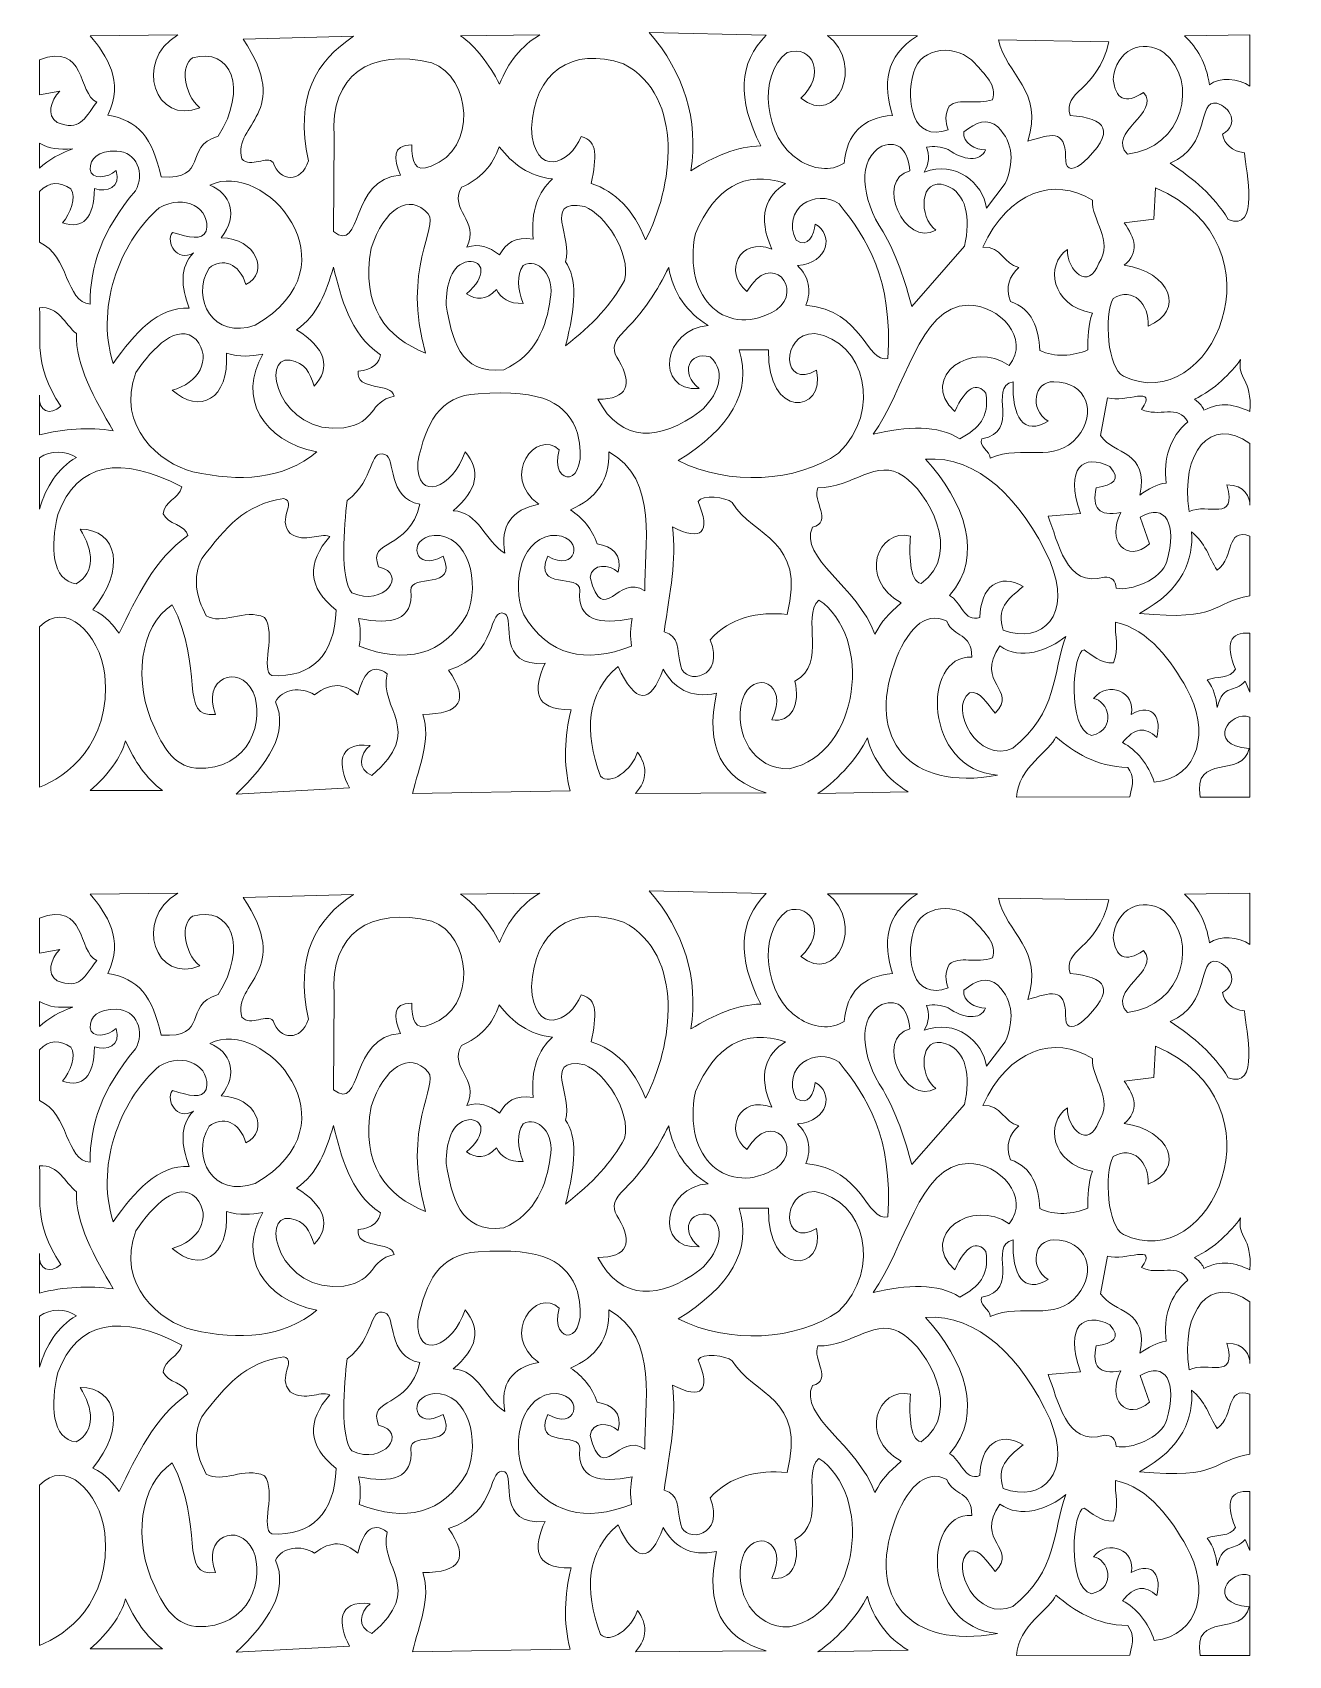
# Model space of a CAD drawing. Header units: centimetres. Extents: x -22.8 to 23.9, y -30.2 to 30.2.
import ezdxf

# ---------------------------------------------------------------- set-up
doc = ezdxf.new("R2010")
doc.units = ezdxf.units.CM
doc.header["$MEASUREMENT"] = 0
doc.layers.add('layer 1', color=7, linetype='Continuous')

msp = doc.modelspace()

# ---------------------------------------------------------------- linework, layer by layer
at = {"layer": 'layer 1', "color": 114, "lineweight": 9}
for points, knots in [([(-22.5025, 29.13845), (-20.74851, 29.79472), (-21.08315, 27.88299), (-20.37347, 27.56341), (-20.37347, 27.56341), (-20.86426, 26.90715), (-20.98695, 26.48487), (-21.84579, 26.81013), (-21.84579, 26.81013), (-22.24883, 27.07194), (-22.08762, 27.61835), (-21.74307, 27.97429), (-21.74307, 27.97429), (-21.74307, 27.97429), (-22.5025, 27.83733), (-22.5025, 27.83733), (-22.5025, 27.83733), (-22.5025, 27.83733), (-22.5025, 29.13845), (-22.5025, 29.13845)], [0, 0, 0, 0, 0.16666667, 0.16666667, 0.16666667, 0.16666667, 0.33333333, 0.33333333, 0.33333333, 0.33333333, 0.5, 0.5, 0.5, 0.5, 0.66666667, 0.66666667, 0.66666667, 0.66666667, 1, 1, 1, 1]), ([(-20.61908, 30.02869), (-20.61908, 30.02869), (-17.36035, 30.06293), (-17.36035, 30.06293), (-17.36035, 30.06293), (-19.02799, 29.06231), (-18.1765, 26.6853), (-16.53859, 27.35797), (-16.53859, 27.35797), (-17.16349, 27.88869), (-17.24339, 28.95013), (-16.81251, 29.20693), (-16.81251, 29.20693), (-15.37587, 29.62495), (-14.73958, 28.0756), (-15.85379, 26.29653), (-15.85379, 26.29653), (-17.21198, 25.89707), (-16.15625, 24.67584), (-17.97667, 24.78997), (-17.97667, 24.78997), (-18.30481, 26.23949), (-18.81842, 26.89575), (-19.96259, 27.08405), (-19.96259, 27.08405), (-19.34466, 28.34995), (-19.99172, 29.28857), (-20.61908, 30.02869)], [0, 0, 0, 0, 0.125, 0.125, 0.125, 0.125, 0.25, 0.25, 0.25, 0.25, 0.375, 0.375, 0.375, 0.375, 0.5, 0.5, 0.5, 0.5, 0.625, 0.625, 0.625, 0.625, 0.75, 0.75, 0.75, 0.75, 1, 1, 1, 1]), ([(-14.92931, 29.90885), (-13.07758, 27.12401), (-15.30764, 26.78732), (-14.98067, 25.45765), (-14.98067, 25.45765), (-14.6611, 25.10384), (-14.01625, 25.59747), (-13.81651, 25.32069), (-13.81651, 25.32069), (-13.58534, 24.60153), (-12.76786, 24.54872), (-12.49827, 25.38489), (-12.49827, 25.38489), (-13.01785, 27.74909), (-12.21887, 29.10866), (-10.82051, 30.01157), (-10.82051, 30.01157), (-10.82051, 30.01157), (-14.92931, 29.90885), (-14.92931, 29.90885)], [0, 0, 0, 0, 0.16666667, 0.16666667, 0.16666667, 0.16666667, 0.33333333, 0.33333333, 0.33333333, 0.33333333, 0.5, 0.5, 0.5, 0.5, 0.66666667, 0.66666667, 0.66666667, 0.66666667, 1, 1, 1, 1]), ([(-8.66297, 25.97787), (-8.66111, 25.38065), (-8.56386, 24.91772), (-7.94393, 25.19035), (-7.94393, 25.19035), (-6.1977, 25.81807), (-6.46022, 28.5002), (-7.90969, 29.02523), (-7.90969, 29.02523), (-10.22659, 29.57306), (-11.71031, 28.55726), (-11.53913, 26.28603), (-11.53913, 26.28603), (-11.53913, 26.28603), (-11.57337, 22.75931), (-11.57337, 22.75931), (-11.57337, 22.75931), (-10.46627, 21.89761), (-11.0027, 24.75094), (-9.07385, 24.84795), (-9.07385, 24.84795), (-9.34542, 25.47527), (-9.39701, 25.96763), (-8.66297, 25.97787)], [0, 0, 0, 0, 0.14285714, 0.14285714, 0.14285714, 0.14285714, 0.28571429, 0.28571429, 0.28571429, 0.28571429, 0.42857143, 0.42857143, 0.42857143, 0.42857143, 0.57142857, 0.57142857, 0.57142857, 0.57142857, 0.71428571, 0.71428571, 0.71428571, 0.71428571, 1, 1, 1, 1]), ([(-6.84867, 30.02869), (-6.26659, 29.62353), (-5.79295, 29.0015), (-5.39347, 28.23109), (-5.39347, 28.23109), (-5.0796, 29.04716), (-4.58313, 29.65777), (-3.90403, 30.06293), (-3.90403, 30.06293), (-3.90403, 30.06293), (-6.84867, 30.02869), (-6.84867, 30.02869)], [0, 0, 0, 0, 0.25, 0.25, 0.25, 0.25, 0.5, 0.5, 0.5, 0.5, 1, 1, 1, 1]), ([(0.03399, 22.45115), (1.03084, 24.35797), (1.52929, 27.76), (-0.78777, 28.99099), (-0.78777, 28.99099), (-2.74329, 29.65761), (-4.10687, 28.65267), (-4.21177, 26.59419), (-4.21177, 26.59419), (-4.10905, 24.71099), (-2.77369, 25.25883), (-2.36281, 26.28603), (-2.36281, 26.28603), (-1.72791, 26.11771), (-1.79553, 25.54318), (-1.98617, 24.53979), (-1.98617, 24.53979), (-1.08451, 24.25444), (-0.41111, 23.55823), (0.03399, 22.45115)], [0, 0, 0, 0, 0.16666667, 0.16666667, 0.16666667, 0.16666667, 0.33333333, 0.33333333, 0.33333333, 0.33333333, 0.5, 0.5, 0.5, 0.5, 0.66666667, 0.66666667, 0.66666667, 0.66666667, 1, 1, 1, 1]), ([(0.17095, 30.15515), (0.17095, 30.15515), (4.51943, 30.05243), (4.51943, 30.05243), (4.51943, 30.05243), (3.49223, 29.04806), (3.42375, 27.67846), (4.31399, 25.94363), (4.31399, 25.94363), (3.43353, 25.922), (2.56934, 25.54319), (1.71175, 25.01915), (1.71175, 25.01915), (2.01991, 26.91376), (1.45495, 28.64289), (0.17095, 30.15515)], [0, 0, 0, 0, 0.2, 0.2, 0.2, 0.2, 0.4, 0.4, 0.4, 0.4, 0.6, 0.6, 0.6, 0.6, 1, 1, 1, 1]), ([(5.80343, 27.71555), (6.7536, 28.5587), (6.25712, 29.72572), (5.28983, 29.41043), (5.28983, 29.41043), (4.17416, 28.57583), (4.44239, 26.21328), (5.73495, 25.41291), (5.73495, 25.41291), (6.23249, 25.08191), (6.91799, 24.96493), (7.41271, 25.30163), (7.41271, 25.30163), (7.51257, 26.38235), (8.09464, 26.98868), (9.21031, 27.07355), (9.21031, 27.07355), (8.86086, 28.22987), (8.91354, 29.24777), (10.13479, 30.03531), (10.13479, 30.03531), (10.13479, 30.03531), (6.79639, 30.04387), (6.79639, 30.04387), (6.79639, 30.04387), (8.18614, 28.97638), (7.14758, 26.60803), (5.80343, 27.71555)], [0, 0, 0, 0, 0.125, 0.125, 0.125, 0.125, 0.25, 0.25, 0.25, 0.25, 0.375, 0.375, 0.375, 0.375, 0.5, 0.5, 0.5, 0.5, 0.625, 0.625, 0.625, 0.625, 0.75, 0.75, 0.75, 0.75, 1, 1, 1, 1]), ([(11.31607, 27.41595), (11.15056, 27.11206), (11.17339, 26.82389), (11.28183, 26.54283), (11.28183, 26.54283), (9.94415, 26.05199), (9.69641, 27.61484), (9.98663, 28.6502), (9.98663, 28.6502), (10.24627, 29.66374), (11.64706, 29.7356), (12.26623, 29.00811), (12.26623, 29.00811), (12.6286, 28.62183), (13.11793, 28.17314), (12.92535, 27.65563), (12.92535, 27.65563), (12.35468, 27.44733), (11.67273, 27.74408), (11.31607, 27.41595)], [0, 0, 0, 0, 0.16666667, 0.16666667, 0.16666667, 0.16666667, 0.33333333, 0.33333333, 0.33333333, 0.33333333, 0.5, 0.5, 0.5, 0.5, 0.66666667, 0.66666667, 0.66666667, 0.66666667, 1, 1, 1, 1]), ([(17.25671, 29.81275), (17.25671, 29.81275), (13.14791, 29.88123), (13.14791, 29.88123), (13.14791, 29.88123), (13.44466, 28.57441), (14.83709, 27.98662), (14.24359, 26.11483), (14.24359, 26.11483), (15.08818, 26.36593), (15.62461, 26.58278), (15.64743, 25.53275), (15.64743, 25.53275), (15.62639, 25.09263), (15.81116, 24.9728), (16.22951, 25.25883), (16.22951, 25.25883), (17.60803, 26.52305), (17.13431, 26.96243), (15.81863, 27.07355), (15.81863, 27.07355), (15.51047, 28.00374), (16.79447, 27.90673), (17.25671, 29.81275)], [0, 0, 0, 0, 0.14285714, 0.14285714, 0.14285714, 0.14285714, 0.28571429, 0.28571429, 0.28571429, 0.28571429, 0.42857143, 0.42857143, 0.42857143, 0.42857143, 0.57142857, 0.57142857, 0.57142857, 0.57142857, 0.71428571, 0.71428571, 0.71428571, 0.71428571, 1, 1, 1, 1]), ([(18.54071, 27.92955), (17.84877, 27.45872), (17.50923, 27.69271), (17.41079, 28.40891), (17.41079, 28.40891), (17.51066, 29.49602), (18.4865, 29.9554), (19.31111, 29.40187), (19.31111, 29.40187), (20.60508, 28.32616), (20.02015, 25.85518), (17.94151, 25.63547), (17.94151, 25.63547), (17.14829, 26.43441), (19.2141, 27.16486), (18.54071, 27.92955)], [0, 0, 0, 0, 0.2, 0.2, 0.2, 0.2, 0.4, 0.4, 0.4, 0.4, 0.6, 0.6, 0.6, 0.6, 1, 1, 1, 1]), ([(22.4975, 30.06293), (22.4975, 30.06293), (20.06397, 30.02869), (20.06397, 30.02869), (20.06397, 30.02869), (20.54334, 29.595), (20.87432, 29.01292), (20.98845, 28.21397), (20.98845, 28.21397), (21.37652, 28.49932), (22.07522, 28.45937), (22.4975, 28.16261), (22.4975, 28.16261), (22.4975, 28.16261), (22.4975, 30.06293), (22.4975, 30.06293)], [0, 0, 0, 0, 0.2, 0.2, 0.2, 0.2, 0.4, 0.4, 0.4, 0.4, 0.6, 0.6, 0.6, 0.6, 1, 1, 1, 1]), ([(21.47679, 26.37163), (22.13306, 26.75112), (21.74052, 27.396), (21.26686, 27.52726), (21.26686, 27.52726), (20.50788, 27.66992), (21.08018, 25.95505), (19.53367, 25.29307), (19.53367, 25.29307), (20.42391, 24.69958), (21.12583, 24.12321), (21.69079, 23.20443), (21.69079, 23.20443), (22.86636, 22.73078), (22.36417, 24.99633), (22.28999, 25.68683), (22.28999, 25.68683), (21.83914, 25.72964), (21.53385, 26.01784), (21.47679, 26.37163)], [0, 0, 0, 0, 0.16666667, 0.16666667, 0.16666667, 0.16666667, 0.33333333, 0.33333333, 0.33333333, 0.33333333, 0.5, 0.5, 0.5, 0.5, 0.66666667, 0.66666667, 0.66666667, 0.66666667, 1, 1, 1, 1]), ([(11.86391, 26.45723), (12.31616, 26.82395), (12.74701, 26.9866), (13.13079, 26.64555), (13.13079, 26.64555), (13.73581, 26.02069), (13.71295, 25.30165), (13.40471, 24.53979), (13.40471, 24.53979), (13.40471, 24.53979), (12.70279, 23.63243), (12.70279, 23.63243), (12.70279, 23.63243), (12.58624, 24.54509), (11.54753, 25.41956), (10.39159, 24.96779), (10.39159, 24.96779), (10.57421, 25.27595), (10.59418, 25.59267), (10.47719, 25.89227), (10.47719, 25.89227), (10.76253, 25.9365), (11.01362, 25.91225), (11.28183, 25.80667), (11.28183, 25.80667), (11.83399, 25.39573), (12.48455, 25.34149), (12.66855, 25.78955), (12.66855, 25.78955), (12.30617, 25.78955), (11.79828, 26.04635), (11.86391, 26.45723)], [0, 0, 0, 0, 0.11111111, 0.11111111, 0.11111111, 0.11111111, 0.22222222, 0.22222222, 0.22222222, 0.22222222, 0.33333333, 0.33333333, 0.33333333, 0.33333333, 0.44444444, 0.44444444, 0.44444444, 0.44444444, 0.55555556, 0.55555556, 0.55555556, 0.55555556, 0.66666667, 0.66666667, 0.66666667, 0.66666667, 0.77777778, 0.77777778, 0.77777778, 0.77777778, 1, 1, 1, 1]), ([(-22.5025, 26.03973), (-22.08672, 25.82002), (-21.83044, 25.80607), (-21.25354, 25.83051), (-21.25354, 25.83051), (-21.722, 25.65689), (-22.16376, 25.44053), (-22.5025, 25.10669), (-22.5025, 25.10669), (-22.5025, 25.10669), (-22.5025, 26.03973), (-22.5025, 26.03973)], [0, 0, 0, 0, 0.25, 0.25, 0.25, 0.25, 0.5, 0.5, 0.5, 0.5, 1, 1, 1, 1]), ([(9.86087, 25.01915), (9.79097, 25.72821), (9.47997, 26.17046), (8.81655, 25.92651), (8.81655, 25.92651), (7.90633, 25.48139), (8.02816, 23.9825), (8.86162, 22.75034), (8.86162, 22.75034), (9.3024, 22.00131), (9.71477, 20.85858), (9.92306, 19.9769), (9.92306, 19.9769), (9.92306, 19.9769), (11.88103, 22.21147), (11.88103, 22.21147), (11.88103, 22.21147), (12.14496, 23.27292), (11.94237, 24.1974), (11.19623, 24.47131), (11.19623, 24.47131), (10.19756, 24.81942), (10.17473, 23.26721), (10.81959, 22.81067), (10.81959, 22.81067), (9.67825, 22.13158), (8.5198, 24.68817), (9.86087, 25.01915)], [0, 0, 0, 0, 0.125, 0.125, 0.125, 0.125, 0.25, 0.25, 0.25, 0.25, 0.375, 0.375, 0.375, 0.375, 0.5, 0.5, 0.5, 0.5, 0.625, 0.625, 0.625, 0.625, 0.75, 0.75, 0.75, 0.75, 1, 1, 1, 1]), ([(-19.65443, 25.02965), (-19.95315, 24.7386), (-20.56573, 24.67297), (-20.61908, 25.06389), (-20.61908, 25.06389), (-20.61908, 25.47816), (-20.33122, 25.75672), (-19.62875, 25.74869), (-19.62875, 25.74869), (-18.89048, 25.73003), (-18.55464, 24.90491), (-18.93539, 24.27637), (-18.93539, 24.27637), (-20.18712, 22.76981), (-20.61908, 21.48581), (-20.61908, 20.06485), (-20.61908, 20.06485), (-21.53792, 20.12763), (-21.39533, 21.86816), (-22.5025, 22.35893), (-22.5025, 22.35893), (-22.5025, 22.35893), (-22.5025, 24.24213), (-22.5025, 24.24213), (-22.5025, 24.24213), (-22.1238, 24.63018), (-21.7337, 24.61307), (-21.33219, 24.34485), (-21.33219, 24.34485), (-21.12242, 24.02102), (-21.35925, 23.43323), (-21.64035, 23.07797), (-21.64035, 23.07797), (-20.88493, 22.83186), (-20.48117, 23.24132), (-20.45051, 24.35341), (-20.45051, 24.35341), (-20.00101, 24.19926), (-19.44746, 24.379), (-19.65443, 25.02965)], [0, 0, 0, 0, 0.09090909, 0.09090909, 0.09090909, 0.09090909, 0.18181818, 0.18181818, 0.18181818, 0.18181818, 0.27272727, 0.27272727, 0.27272727, 0.27272727, 0.36363636, 0.36363636, 0.36363636, 0.36363636, 0.45454545, 0.45454545, 0.45454545, 0.45454545, 0.54545455, 0.54545455, 0.54545455, 0.54545455, 0.63636364, 0.63636364, 0.63636364, 0.63636364, 0.72727273, 0.72727273, 0.72727273, 0.72727273, 0.81818182, 0.81818182, 0.81818182, 0.81818182, 1, 1, 1, 1]), ([(-16.16195, 24.48181), (-15.40867, 24.17365), (-15.08339, 23.35189), (-15.75107, 22.53013), (-15.75107, 22.53013), (-14.43854, 22.49589), (-13.94206, 21.24613), (-14.82659, 20.78389), (-14.82659, 20.78389), (-15.06628, 21.59994), (-15.69402, 21.78827), (-16.19619, 21.40021), (-16.19619, 21.40021), (-16.88385, 20.25603), (-16.03927, 18.72095), (-14.48419, 19.27733), (-14.48419, 19.27733), (-10.60814, 21.49743), (-14.15812, 25.47484), (-16.16195, 24.48181)], [0, 0, 0, 0, 0.16666667, 0.16666667, 0.16666667, 0.16666667, 0.33333333, 0.33333333, 0.33333333, 0.33333333, 0.5, 0.5, 0.5, 0.5, 0.66666667, 0.66666667, 0.66666667, 0.66666667, 1, 1, 1, 1]), ([(-3.42425, 24.71099), (-4.2917, 24.8022), (-4.908, 25.27017), (-5.41017, 25.90939), (-5.41017, 25.90939), (-5.64984, 25.20174), (-6.11778, 24.69957), (-6.81401, 24.40283), (-6.81401, 24.40283), (-7.29337, 23.55825), (-6.12921, 23.1759), (-6.60857, 22.17723), (-6.60857, 22.17723), (-6.1292, 22.3142), (-5.82674, 22.20578), (-5.39305, 21.88619), (-5.39305, 21.88619), (-5.17623, 22.31996), (-4.81672, 22.5825), (-4.14329, 22.46827), (-4.14329, 22.46827), (-4.24316, 23.53115), (-3.96353, 24.24163), (-3.42425, 24.71099)], [0, 0, 0, 0, 0.14285714, 0.14285714, 0.14285714, 0.14285714, 0.28571429, 0.28571429, 0.28571429, 0.28571429, 0.42857143, 0.42857143, 0.42857143, 0.42857143, 0.57142857, 0.57142857, 0.57142857, 0.57142857, 0.71428571, 0.71428571, 0.71428571, 0.71428571, 1, 1, 1, 1]), ([(5.23847, 24.53979), (4.50658, 24.11466), (4.17845, 23.29862), (4.72487, 22.10875), (4.72487, 22.10875), (3.52218, 22.56673), (2.91442, 21.25135), (3.80039, 20.53371), (3.80039, 20.53371), (4.72487, 22.10875), (5.9235, 20.58402), (4.89607, 19.84891), (4.89607, 19.84891), (3.11702, 18.76034), (1.38309, 20.17913), (1.88295, 22.69083), (1.88295, 22.69083), (2.60673, 24.35982), (3.69297, 25.0622), (5.23847, 24.53979)], [0, 0, 0, 0, 0.16666667, 0.16666667, 0.16666667, 0.16666667, 0.33333333, 0.33333333, 0.33333333, 0.33333333, 0.5, 0.5, 0.5, 0.5, 0.66666667, 0.66666667, 0.66666667, 0.66666667, 1, 1, 1, 1]), ([(12.56583, 22.17723), (13.52454, 24.25446), (15.22512, 24.80229), (16.64039, 23.92347), (16.64039, 23.92347), (16.59758, 23.18638), (17.44559, 22.43005), (16.88007, 21.57803), (16.88007, 21.57803), (16.50913, 20.53371), (15.69308, 21.30411), (15.71591, 22.09163), (15.71591, 22.09163), (14.88274, 21.53238), (15.08817, 20.0087), (16.64039, 19.72907), (16.64039, 19.72907), (16.48055, 19.29681), (16.47875, 18.80515), (16.46919, 18.35947), (16.46919, 18.35947), (15.93275, 18.12407), (15.22512, 18.07556), (14.68871, 18.34235), (14.68871, 18.34235), (14.63916, 19.1701), (14.41962, 19.87787), (13.59303, 20.15707), (13.59303, 20.15707), (13.38751, 20.70781), (13.55873, 21.10156), (13.90119, 21.42395), (13.90119, 21.42395), (13.33623, 21.53809), (13.28487, 22.21718), (12.56583, 22.17723)], [0, 0, 0, 0, 0.1, 0.1, 0.1, 0.1, 0.2, 0.2, 0.2, 0.2, 0.3, 0.3, 0.3, 0.3, 0.4, 0.4, 0.4, 0.4, 0.5, 0.5, 0.5, 0.5, 0.6, 0.6, 0.6, 0.6, 0.7, 0.7, 0.7, 0.7, 0.8, 0.8, 0.8, 0.8, 1, 1, 1, 1]), ([(-16.29891, 22.76981), (-16.11237, 23.61332), (-17.10055, 24.19312), (-18.0525, 23.63281), (-18.0525, 23.63281), (-19.34012, 22.55073), (-20.47839, 20.10842), (-19.75715, 17.85637), (-19.75715, 17.85637), (-18.95305, 18.98803), (-18.10311, 19.97075), (-16.93235, 19.91077), (-16.93235, 19.91077), (-17.2406, 20.70545), (-17.29198, 21.42165), (-16.77827, 21.96517), (-16.77827, 21.96517), (-17.3953, 21.60208), (-17.81901, 22.35679), (-17.55723, 22.72701), (-17.55723, 22.72701), (-16.90571, 22.53271), (-16.4705, 22.41561), (-16.29891, 22.76981)], [0, 0, 0, 0, 0.14285714, 0.14285714, 0.14285714, 0.14285714, 0.28571429, 0.28571429, 0.28571429, 0.28571429, 0.42857143, 0.42857143, 0.42857143, 0.42857143, 0.57142857, 0.57142857, 0.57142857, 0.57142857, 0.71428571, 0.71428571, 0.71428571, 0.71428571, 1, 1, 1, 1]), ([(-8.14937, 18.23963), (-9.58032, 18.80458), (-10.56471, 19.96303), (-10.16953, 22.14299), (-10.16953, 22.14299), (-9.68946, 23.59995), (-8.74644, 24.21922), (-8.04665, 23.40987), (-8.04665, 23.40987), (-7.65289, 22.93621), (-9.03961, 21.34976), (-8.14937, 18.23963)], [0, 0, 0, 0, 0.25, 0.25, 0.25, 0.25, 0.5, 0.5, 0.5, 0.5, 1, 1, 1, 1]), ([(6.33415, 23.03323), (6.30562, 22.63377), (6.07165, 22.13158), (5.63223, 22.43403), (5.63223, 22.43403), (5.05015, 23.59819), (6.35127, 24.38571), (7.22439, 23.78651), (7.22439, 23.78651), (8.27441, 22.48539), (9.22172, 21.01307), (9.03911, 18.03419), (9.03911, 18.03419), (8.22876, 17.85729), (8.13745, 19.82038), (5.99175, 20.02011), (5.99175, 20.02011), (6.2086, 20.57938), (6.10589, 21.07015), (5.68359, 21.49243), (5.68359, 21.49243), (6.84792, 21.59229), (7.02487, 22.66515), (6.33415, 23.03323)], [0, 0, 0, 0, 0.14285714, 0.14285714, 0.14285714, 0.14285714, 0.28571429, 0.28571429, 0.28571429, 0.28571429, 0.42857143, 0.42857143, 0.42857143, 0.42857143, 0.57142857, 0.57142857, 0.57142857, 0.57142857, 0.71428571, 0.71428571, 0.71428571, 0.71428571, 1, 1, 1, 1]), ([(18.9879, 24.38405), (18.9879, 24.38405), (18.91941, 23.21972), (18.91941, 23.21972), (18.91941, 23.21972), (18.91941, 23.21972), (17.82357, 23.08274), (17.82357, 23.08274), (17.82357, 23.08274), (18.22281, 22.52052), (18.40709, 21.97829), (17.82357, 21.50747), (17.82357, 21.50747), (19.53022, 21.26772), (20.10386, 19.81242), (18.71394, 19.2473), (18.71394, 19.2473), (18.75967, 20.05209), (18.15474, 20.71987), (17.41263, 20.27465), (17.41263, 20.27465), (17.07368, 19.6091), (17.19884, 17.66691), (17.79148, 17.38652), (17.79148, 17.38652), (21.02989, 15.79594), (23.9332, 22.2463), (18.9879, 24.38405)], [0, 0, 0, 0, 0.125, 0.125, 0.125, 0.125, 0.25, 0.25, 0.25, 0.25, 0.375, 0.375, 0.375, 0.375, 0.5, 0.5, 0.5, 0.5, 0.625, 0.625, 0.625, 0.625, 0.75, 0.75, 0.75, 0.75, 1, 1, 1, 1]), ([(-2.94489, 21.62939), (-2.50832, 21.05161), (-2.55969, 19.95879), (-2.94489, 18.51355), (-2.94489, 18.51355), (-1.94909, 19.27967), (-1.20152, 20.08718), (-0.75353, 20.94459), (-0.75353, 20.94459), (-0.50387, 21.98463), (-1.48828, 23.3856), (-2.22585, 23.68379), (-2.22585, 23.68379), (-3.08024, 23.88887), (-3.12602, 23.43555), (-3.07848, 23.11021), (-3.07848, 23.11021), (-3.00865, 22.63232), (-2.80736, 22.09576), (-2.94489, 21.62939)], [0, 0, 0, 0, 0.16666667, 0.16666667, 0.16666667, 0.16666667, 0.33333333, 0.33333333, 0.33333333, 0.33333333, 0.5, 0.5, 0.5, 0.5, 0.66666667, 0.66666667, 0.66666667, 0.66666667, 1, 1, 1, 1]), ([(-5.51289, 20.60219), (-5.34175, 20.28115), (-5.05642, 20.06715), (-4.51993, 20.08859), (-4.51993, 20.08859), (-4.71971, 20.63644), (-4.7768, 21.12721), (-4.51993, 21.49243), (-4.51993, 21.49243), (-3.98052, 21.80923), (-3.32422, 21.11302), (-3.50985, 20.24267), (-3.50985, 20.24267), (-3.65039, 19.25229), (-4.03844, 18.15832), (-5.23897, 17.62331), (-5.23897, 17.62331), (-6.90514, 17.41725), (-7.16915, 18.82504), (-7.37897, 20.02011), (-7.37897, 20.02011), (-7.37768, 20.81981), (-7.19788, 21.52389), (-6.55721, 21.64651), (-6.55721, 21.64651), (-5.98939, 21.69323), (-5.84957, 21.10614), (-6.62569, 20.44811), (-6.62569, 20.44811), (-6.26473, 20.20979), (-5.89665, 20.17838), (-5.51289, 20.60219)], [0, 0, 0, 0, 0.11111111, 0.11111111, 0.11111111, 0.11111111, 0.22222222, 0.22222222, 0.22222222, 0.22222222, 0.33333333, 0.33333333, 0.33333333, 0.33333333, 0.44444444, 0.44444444, 0.44444444, 0.44444444, 0.55555556, 0.55555556, 0.55555556, 0.55555556, 0.66666667, 0.66666667, 0.66666667, 0.66666667, 0.77777778, 0.77777778, 0.77777778, 0.77777778, 1, 1, 1, 1]), ([(-11.57379, 21.43445), (-11.84462, 20.49123), (-12.15551, 19.64655), (-12.94339, 19.10613), (-12.94339, 19.10613), (-11.87037, 18.44988), (-11.63636, 17.6795), (-12.29283, 17.01749), (-12.29283, 17.01749), (-12.45627, 17.52164), (-12.62942, 17.8887), (-13.18307, 17.97621), (-13.18307, 17.97621), (-14.33009, 18.15455), (-13.57502, 15.16289), (-11.18394, 15.46677), (-11.18394, 15.46677), (-9.94845, 15.66651), (-10.27553, 16.424), (-9.31395, 16.64085), (-9.31395, 16.64085), (-9.40811, 17.15445), (-10.76059, 16.82061), (-10.64931, 17.56533), (-10.64931, 17.56533), (-10.09576, 17.59386), (-9.84753, 17.92771), (-9.82755, 18.18165), (-9.82755, 18.18165), (-11.00492, 18.99727), (-11.26671, 20.28145), (-11.57379, 21.43445)], [0, 0, 0, 0, 0.11111111, 0.11111111, 0.11111111, 0.11111111, 0.22222222, 0.22222222, 0.22222222, 0.22222222, 0.33333333, 0.33333333, 0.33333333, 0.33333333, 0.44444444, 0.44444444, 0.44444444, 0.44444444, 0.55555556, 0.55555556, 0.55555556, 0.55555556, 0.66666667, 0.66666667, 0.66666667, 0.66666667, 0.77777778, 0.77777778, 0.77777778, 0.77777778, 1, 1, 1, 1]), ([(0.88999, 21.42395), (0.49628, 20.59079), (-0.04011, 19.75762), (-0.89049, 18.92443), (-0.89049, 18.92443), (-1.18722, 18.60487), (-1.21005, 18.2853), (-0.95897, 17.96571), (-0.95897, 17.96571), (-0.45677, 17.104), (-0.61655, 16.52193), (-1.74649, 16.52763), (-1.74649, 16.52763), (-0.86909, 14.87912), (0.58898, 14.98042), (2.05415, 16.06539), (2.05415, 16.06539), (2.67609, 16.59811), (3.09327, 17.52979), (2.43079, 18.10267), (2.43079, 18.10267), (1.64307, 18.31675), (1.295, 17.50639), (2.01991, 16.92139), (2.01991, 16.92139), (0.33643, 16.82438), (0.69025, 19.1527), (2.36231, 19.26683), (2.36231, 19.26683), (1.55195, 19.7576), (1.06117, 20.47665), (0.88999, 21.42395)], [0, 0, 0, 0, 0.11111111, 0.11111111, 0.11111111, 0.11111111, 0.22222222, 0.22222222, 0.22222222, 0.22222222, 0.33333333, 0.33333333, 0.33333333, 0.33333333, 0.44444444, 0.44444444, 0.44444444, 0.44444444, 0.55555556, 0.55555556, 0.55555556, 0.55555556, 0.66666667, 0.66666667, 0.66666667, 0.66666667, 0.77777778, 0.77777778, 0.77777778, 0.77777778, 1, 1, 1, 1]), ([(-19.75715, 15.35685), (-20.45628, 16.54382), (-21.16392, 17.78217), (-21.12675, 18.96917), (-21.12675, 18.96917), (-21.55965, 19.30586), (-21.76999, 19.98495), (-22.5025, 19.92789), (-22.5025, 19.92789), (-22.41273, 18.70665), (-22.7609, 17.87919), (-21.70883, 16.26421), (-21.70883, 16.26421), (-22.09467, 15.906), (-22.55897, 16.0629), (-22.5025, 16.67509), (-22.5025, 16.67509), (-22.5025, 16.67509), (-22.5025, 15.20277), (-22.5025, 15.20277), (-22.5025, 15.20277), (-21.58738, 15.43674), (-20.67225, 15.4881), (-19.75715, 15.35685)], [0, 0, 0, 0, 0.14285714, 0.14285714, 0.14285714, 0.14285714, 0.28571429, 0.28571429, 0.28571429, 0.28571429, 0.42857143, 0.42857143, 0.42857143, 0.42857143, 0.57142857, 0.57142857, 0.57142857, 0.57142857, 0.71428571, 0.71428571, 0.71428571, 0.71428571, 1, 1, 1, 1]), ([(11.52151, 16.06539), (11.94095, 16.98712), (12.36039, 17.17262), (12.68567, 16.75019), (12.68567, 16.75019), (12.80766, 15.83356), (12.43814, 15.45266), (11.70983, 15.05531), (11.70983, 15.05531), (10.89386, 15.57474), (9.76392, 15.52907), (8.49127, 15.22651), (8.49127, 15.22651), (9.66685, 16.82437), (10.19186, 19.99728), (12.01799, 20.02011), (12.01799, 20.02011), (13.18643, 20.03179), (14.35124, 18.77644), (13.54167, 17.77739), (13.54167, 17.77739), (12.19489, 18.75322), (10.15762, 17.36364), (11.52151, 16.06539)], [0, 0, 0, 0, 0.14285714, 0.14285714, 0.14285714, 0.14285714, 0.28571429, 0.28571429, 0.28571429, 0.28571429, 0.42857143, 0.42857143, 0.42857143, 0.42857143, 0.57142857, 0.57142857, 0.57142857, 0.57142857, 0.71428571, 0.71428571, 0.71428571, 0.71428571, 1, 1, 1, 1]), ([(-17.56579, 16.86341), (-16.54421, 15.95296), (-15.44851, 16.51785), (-15.54563, 18.23301), (-15.54563, 18.23301), (-15.04011, 18.0833), (-14.65581, 18.12764), (-14.19101, 18.19676), (-14.19101, 18.19676), (-15.14974, 16.61031), (-14.20458, 14.9688), (-12.19011, 14.56933), (-12.19011, 14.56933), (-13.4256, 13.52497), (-15.08054, 13.45079), (-16.79539, 13.83317), (-16.79539, 13.83317), (-18.02595, 14.14201), (-19.66233, 15.51019), (-18.91827, 17.51397), (-18.91827, 17.51397), (-18.27383, 18.45765), (-17.35533, 19.39493), (-16.67555, 18.74661), (-16.67555, 18.74661), (-16.0582, 18.01815), (-16.60756, 17.11225), (-17.56579, 16.86341)], [0, 0, 0, 0, 0.125, 0.125, 0.125, 0.125, 0.25, 0.25, 0.25, 0.25, 0.375, 0.375, 0.375, 0.375, 0.5, 0.5, 0.5, 0.5, 0.625, 0.625, 0.625, 0.625, 0.75, 0.75, 0.75, 0.75, 1, 1, 1, 1]), ([(6.38574, 17.60354), (5.10942, 16.83103), (5.01773, 18.97357), (6.31725, 18.97334), (6.31725, 18.97334), (8.19336, 18.67067), (8.8297, 16.10247), (7.20762, 14.52149), (7.20762, 14.52149), (5.64942, 13.43079), (3.11538, 13.30095), (1.24899, 14.24753), (1.24899, 14.24753), (3.1744, 15.44042), (4.00341, 16.79882), (3.50916, 18.35693), (3.50916, 18.35693), (3.50916, 18.35693), (4.605, 18.35693), (4.605, 18.35693), (4.605, 18.35693), (4.52234, 15.78601), (6.73662, 15.98571), (6.38574, 17.60354)], [0, 0, 0, 0, 0.14285714, 0.14285714, 0.14285714, 0.14285714, 0.28571429, 0.28571429, 0.28571429, 0.28571429, 0.42857143, 0.42857143, 0.42857143, 0.42857143, 0.57142857, 0.57142857, 0.57142857, 0.57142857, 0.71428571, 0.71428571, 0.71428571, 0.71428571, 1, 1, 1, 1]), ([(22.15303, 17.99995), (21.78781, 17.49206), (21.18333, 16.8818), (20.44146, 16.52798), (20.44146, 16.52798), (20.65924, 16.36203), (20.74223, 16.24176), (20.78386, 16.1171), (20.78386, 16.1171), (21.44925, 16.45549), (21.92631, 16.32581), (22.4975, 16.07053), (22.4975, 16.07053), (22.58811, 17.29575), (22.01105, 17.27977), (22.15303, 17.99995)], [0, 0, 0, 0, 0.2, 0.2, 0.2, 0.2, 0.4, 0.4, 0.4, 0.4, 0.6, 0.6, 0.6, 0.6, 1, 1, 1, 1]), ([(-6.67705, 14.57595), (-7.12226, 13.21749), (-8.50048, 12.65695), (-8.44041, 14.18219), (-8.44041, 14.18219), (-8.13046, 15.61841), (-7.6586, 16.65318), (-6.19769, 16.73307), (-6.19769, 16.73307), (-3.73211, 16.91012), (-2.87618, 16.35654), (-2.49977, 15.26075), (-2.49977, 15.26075), (-1.99188, 13.18923), (-3.55551, 13.24059), (-3.18457, 14.64443), (-3.18457, 14.64443), (-4.01776, 15.44337), (-5.39877, 13.67431), (-3.93785, 12.62427), (-3.93785, 12.62427), (-4.95365, 12.43026), (-5.37595, 11.82535), (-5.20473, 10.80955), (-5.20473, 10.80955), (-5.9466, 11.24897), (-6.15775, 12.33894), (-7.12217, 12.38459), (-7.12217, 12.38459), (-6.2205, 13.13788), (-6.07214, 13.86834), (-6.67705, 14.57595)], [0, 0, 0, 0, 0.11111111, 0.11111111, 0.11111111, 0.11111111, 0.22222222, 0.22222222, 0.22222222, 0.22222222, 0.33333333, 0.33333333, 0.33333333, 0.33333333, 0.44444444, 0.44444444, 0.44444444, 0.44444444, 0.55555556, 0.55555556, 0.55555556, 0.55555556, 0.66666667, 0.66666667, 0.66666667, 0.66666667, 0.77777778, 0.77777778, 0.77777778, 0.77777778, 1, 1, 1, 1]), ([(14.99687, 15.70587), (14.26642, 16.17381), (14.48898, 17.19529), (15.20231, 17.17819), (15.20231, 17.17819), (16.44064, 17.1839), (16.82299, 16.01973), (16.09255, 15.12379), (16.09255, 15.12379), (15.1966, 14.09945), (14.09522, 14.86414), (12.83975, 14.33627), (12.83975, 14.33627), (12.84831, 14.58451), (12.38607, 14.79851), (12.53159, 15.05531), (12.53159, 15.05531), (14.01533, 15.30925), (12.72562, 16.94992), (13.69575, 17.17819), (13.69575, 17.17819), (13.63866, 15.85451), (14.08949, 15.16901), (14.99687, 15.70587)], [0, 0, 0, 0, 0.14285714, 0.14285714, 0.14285714, 0.14285714, 0.28571429, 0.28571429, 0.28571429, 0.28571429, 0.42857143, 0.42857143, 0.42857143, 0.42857143, 0.57142857, 0.57142857, 0.57142857, 0.57142857, 0.71428571, 0.71428571, 0.71428571, 0.71428571, 1, 1, 1, 1]), ([(17.20535, 16.57899), (17.20535, 16.57899), (16.94855, 15.17515), (16.94855, 15.17515), (16.94855, 15.17515), (17.43361, 14.43899), (18.75756, 14.62731), (18.40375, 12.96667), (18.40375, 12.96667), (18.71939, 13.19214), (19.04109, 13.36906), (19.37959, 13.41179), (19.37959, 13.41179), (19.28399, 14.32059), (19.50369, 15.09955), (20.18423, 15.68875), (20.18423, 15.68875), (19.84751, 16.35757), (19.08663, 15.83751), (18.47223, 16.15099), (18.47223, 16.15099), (19.09425, 17.08118), (17.86732, 16.36785), (17.20535, 16.57899)], [0, 0, 0, 0, 0.14285714, 0.14285714, 0.14285714, 0.14285714, 0.28571429, 0.28571429, 0.28571429, 0.28571429, 0.42857143, 0.42857143, 0.42857143, 0.42857143, 0.57142857, 0.57142857, 0.57142857, 0.57142857, 0.71428571, 0.71428571, 0.71428571, 0.71428571, 1, 1, 1, 1]), ([(21.63943, 13.34331), (22.0332, 11.91666), (20.93182, 12.69847), (20.23559, 12.35035), (20.23559, 12.35035), (19.91099, 14.5731), (21.01877, 15.91417), (22.4975, 14.88411), (22.4975, 14.88411), (22.4975, 14.88411), (22.4975, 12.59003), (22.4975, 12.59003), (22.4975, 12.59003), (22.4975, 12.87537), (22.31921, 13.34902), (21.63943, 13.34331)], [0, 0, 0, 0, 0.2, 0.2, 0.2, 0.2, 0.4, 0.4, 0.4, 0.4, 0.6, 0.6, 0.6, 0.6, 1, 1, 1, 1]), ([(-21.12675, 14.36389), (-21.5197, 14.62927), (-22.08956, 14.64067), (-22.5025, 14.34677), (-22.5025, 14.34677), (-22.5025, 14.34677), (-22.5025, 12.44645), (-22.5025, 12.44645), (-22.5025, 12.44645), (-22.25435, 13.27501), (-21.83143, 13.94626), (-21.12675, 14.36389)], [0, 0, 0, 0, 0.25, 0.25, 0.25, 0.25, 0.5, 0.5, 0.5, 0.5, 1, 1, 1, 1]), ([(-9.65593, 14.47323), (-10.29079, 14.67297), (-10.00118, 13.56302), (-11.05977, 12.76123), (-11.05977, 12.76123), (-11.18479, 11.84282), (-11.32531, 9.78703), (-10.88857, 9.33723), (-10.88857, 9.33723), (-9.69569, 8.78905), (-8.77727, 10.05664), (-9.89561, 10.29595), (-9.89561, 10.29595), (-10.31505, 11.37166), (-8.77425, 10.86377), (-8.35481, 12.62427), (-8.35481, 12.62427), (-9.57604, 12.82971), (-9.25737, 14.3697), (-9.65593, 14.47323)], [0, 0, 0, 0, 0.16666667, 0.16666667, 0.16666667, 0.16666667, 0.33333333, 0.33333333, 0.33333333, 0.33333333, 0.5, 0.5, 0.5, 0.5, 0.66666667, 0.66666667, 0.66666667, 0.66666667, 1, 1, 1, 1]), ([(-2.75657, 12.41883), (-1.80927, 12.82971), (-1.30708, 13.49739), (-1.33561, 14.57595), (-1.33561, 14.57595), (0.54759, 13.55445), (-0.03223, 11.02595), (-0.00025, 9.40571), (-0.00025, 9.40571), (-0.98197, 10.10111), (-1.5495, 7.99807), (-2.02849, 9.91103), (-2.02849, 9.91103), (-1.96482, 10.43673), (-1.31671, 10.40433), (-0.98197, 10.10111), (-0.98197, 10.10111), (-0.826, 10.77039), (-1.20647, 11.05162), (-1.76382, 11.15022), (-1.76382, 11.15022), (-1.95785, 11.70948), (-2.31157, 12.11009), (-2.75657, 12.41883)], [0, 0, 0, 0, 0.14285714, 0.14285714, 0.14285714, 0.14285714, 0.28571429, 0.28571429, 0.28571429, 0.28571429, 0.42857143, 0.42857143, 0.42857143, 0.42857143, 0.57142857, 0.57142857, 0.57142857, 0.57142857, 0.71428571, 0.71428571, 0.71428571, 0.71428571, 1, 1, 1, 1]), ([(18.42087, 12.14491), (18.42087, 12.14491), (18.76327, 11.15195), (18.76327, 11.15195), (18.76327, 11.15195), (17.91296, 10.41112), (17.14257, 11.2707), (17.70183, 12.31611), (17.70183, 12.31611), (16.86295, 12.16774), (16.62327, 12.47589), (16.77735, 13.24059), (16.77735, 13.24059), (17.42791, 13.33189), (17.71895, 13.54304), (17.29095, 14.02811), (17.29095, 14.02811), (16.31351, 14.50627), (15.59728, 14.00698), (16.19527, 12.28187), (16.19527, 12.28187), (16.19527, 12.28187), (14.99687, 12.17915), (14.99687, 12.17915), (14.99687, 12.17915), (15.36494, 11.26852), (15.63602, 9.47419), (17.08551, 9.91931), (17.08551, 9.91931), (17.35944, 9.93072), (17.50782, 9.79377), (17.53063, 9.50843), (17.53063, 9.50843), (18.0414, 9.38424), (19.20554, 9.81509), (19.41383, 10.50139), (19.41383, 10.50139), (19.79332, 11.8917), (19.36816, 12.6949), (18.42087, 12.14491)], [0, 0, 0, 0, 0.09090909, 0.09090909, 0.09090909, 0.09090909, 0.18181818, 0.18181818, 0.18181818, 0.18181818, 0.27272727, 0.27272727, 0.27272727, 0.27272727, 0.36363636, 0.36363636, 0.36363636, 0.36363636, 0.45454545, 0.45454545, 0.45454545, 0.45454545, 0.54545455, 0.54545455, 0.54545455, 0.54545455, 0.63636364, 0.63636364, 0.63636364, 0.63636364, 0.72727273, 0.72727273, 0.72727273, 0.72727273, 0.81818182, 0.81818182, 0.81818182, 0.81818182, 1, 1, 1, 1]), ([(-20.98937, 11.69979), (-20.48422, 10.91228), (-20.41363, 10.07056), (-21.13489, 9.67107), (-21.13489, 9.67107), (-22.04532, 9.77945), (-22.09687, 11.06504), (-21.81969, 12.24763), (-21.81969, 12.24763), (-21.09923, 14.18646), (-19.47854, 14.45182), (-17.20585, 13.27483), (-17.20585, 13.27483), (-17.33604, 12.78547), (-17.85998, 12.75835), (-17.896, 12.26899), (-17.896, 12.26899), (-17.76297, 11.87952), (-17.03073, 11.85813), (-16.98329, 11.46011), (-16.98329, 11.46011), (-18.24732, 10.57558), (-18.87791, 9.16033), (-19.54273, 7.83067), (-19.54273, 7.83067), (-19.75428, 8.10304), (-20.015, 8.48978), (-20.51857, 8.70379), (-20.51857, 8.70379), (-19.2838, 10.18896), (-19.58768, 11.69267), (-20.98937, 11.69979)], [0, 0, 0, 0, 0.11111111, 0.11111111, 0.11111111, 0.11111111, 0.22222222, 0.22222222, 0.22222222, 0.22222222, 0.33333333, 0.33333333, 0.33333333, 0.33333333, 0.44444444, 0.44444444, 0.44444444, 0.44444444, 0.55555556, 0.55555556, 0.55555556, 0.55555556, 0.66666667, 0.66666667, 0.66666667, 0.66666667, 0.77777778, 0.77777778, 0.77777778, 0.77777778, 1, 1, 1, 1]), ([(6.43687, 13.24059), (6.21431, 12.74982), (7.01895, 11.96801), (6.23143, 11.76827), (6.23143, 11.76827), (5.72353, 10.63265), (7.9206, 9.54838), (8.55975, 7.79643), (8.55975, 7.79643), (8.83484, 8.31793), (9.0334, 8.50977), (9.53559, 8.96059), (9.53559, 8.96059), (7.9263, 9.84512), (8.65674, 11.74545), (9.87799, 11.44299), (9.87799, 11.44299), (9.83233, 10.86662), (9.82092, 9.74241), (10.27175, 9.67963), (10.27175, 9.67963), (11.86961, 10.80955), (10.47148, 13.12075), (9.62119, 13.66859), (9.62119, 13.66859), (8.62823, 14.37621), (7.73799, 13.21776), (6.43687, 13.24059)], [0, 0, 0, 0, 0.125, 0.125, 0.125, 0.125, 0.25, 0.25, 0.25, 0.25, 0.375, 0.375, 0.375, 0.375, 0.5, 0.5, 0.5, 0.5, 0.625, 0.625, 0.625, 0.625, 0.75, 0.75, 0.75, 0.75, 1, 1, 1, 1]), ([(10.44295, 14.30203), (11.87307, 12.71106), (12.63606, 10.72216), (11.33319, 9.23451), (11.33319, 9.23451), (11.75548, 9.02051), (11.87817, 8.20731), (12.46311, 8.42131), (12.46311, 8.42131), (12.47023, 9.54554), (13.1864, 10.09909), (14.07239, 9.56835), (14.07239, 9.56835), (13.45036, 9.06617), (13.08513, 8.7523), (13.31911, 7.94195), (13.31911, 7.94195), (14.80305, 7.41108), (15.89878, 8.49817), (15.06535, 10.50139), (15.06535, 10.50139), (14.01532, 12.8183), (12.3718, 14.42758), (10.44295, 14.30203)], [0, 0, 0, 0, 0.14285714, 0.14285714, 0.14285714, 0.14285714, 0.28571429, 0.28571429, 0.28571429, 0.28571429, 0.42857143, 0.42857143, 0.42857143, 0.42857143, 0.57142857, 0.57142857, 0.57142857, 0.57142857, 0.71428571, 0.71428571, 0.71428571, 0.71428571, 1, 1, 1, 1]), ([(-13.41716, 12.8406), (-14.88948, 12.60092), (-15.54521, 11.80251), (-16.46969, 10.60411), (-16.46969, 10.60411), (-16.81211, 9.8965), (-16.68656, 9.18887), (-16.29849, 8.48123), (-16.29849, 8.48123), (-15.7311, 8.11813), (-14.87267, 8.76511), (-14.13409, 8.41912), (-14.13409, 8.41912), (-13.68569, 7.83492), (-14.29873, 6.4632), (-13.86745, 6.25563), (-13.86745, 6.25563), (-12.38373, 6.17575), (-11.53344, 7.00322), (-11.47065, 8.68667), (-11.47065, 8.68667), (-12.53923, 9.52913), (-12.55921, 10.44648), (-11.71033, 11.42587), (-11.71033, 11.42587), (-12.11289, 11.58228), (-12.60105, 11.15661), (-13.1748, 11.53557), (-13.1748, 11.53557), (-13.69102, 12.09821), (-12.91807, 12.67173), (-13.41716, 12.8406)], [0, 0, 0, 0, 0.11111111, 0.11111111, 0.11111111, 0.11111111, 0.22222222, 0.22222222, 0.22222222, 0.22222222, 0.33333333, 0.33333333, 0.33333333, 0.33333333, 0.44444444, 0.44444444, 0.44444444, 0.44444444, 0.55555556, 0.55555556, 0.55555556, 0.55555556, 0.66666667, 0.66666667, 0.66666667, 0.66666667, 0.77777778, 0.77777778, 0.77777778, 0.77777778, 1, 1, 1, 1]), ([(1.98567, 12.72699), (2.45934, 11.58567), (2.13976, 11.22045), (1.02695, 11.78539), (1.02695, 11.78539), (1.18534, 10.48999), (0.94852, 9.45139), (0.71879, 7.88203), (0.71879, 7.88203), (1.28839, 7.73237), (1.19322, 7.27237), (1.33875, 6.60682), (1.33875, 6.60682), (1.49635, 5.88607), (3.01221, 6.16542), (2.43079, 7.59099), (2.43079, 7.59099), (3.16694, 8.41846), (4.22266, 8.64102), (5.28983, 8.53259), (5.28983, 8.53259), (6.01457, 11.34598), (4.05148, 11.36881), (3.25255, 12.69275), (3.25255, 12.69275), (3.01857, 12.87537), (2.13404, 13.00662), (1.98567, 12.72699)], [0, 0, 0, 0, 0.125, 0.125, 0.125, 0.125, 0.25, 0.25, 0.25, 0.25, 0.375, 0.375, 0.375, 0.375, 0.5, 0.5, 0.5, 0.5, 0.625, 0.625, 0.625, 0.625, 0.75, 0.75, 0.75, 0.75, 1, 1, 1, 1]), ([(-7.49881, 10.69827), (-8.55453, 10.05911), (-8.8741, 11.35453), (-7.83265, 11.46867), (-7.83265, 11.46867), (-6.54253, 11.52079), (-6.10956, 9.69894), (-6.60857, 8.51547), (-6.60857, 8.51547), (-7.52021, 6.99751), (-8.88124, 6.67794), (-10.61465, 7.35131), (-10.61465, 7.35131), (-10.54617, 7.70798), (-10.57508, 8.02842), (-10.635, 8.37652), (-10.635, 8.37652), (-9.40721, 8.13396), (-8.59326, 8.31235), (-8.68978, 9.41686), (-8.68978, 9.41686), (-8.74835, 10.0871), (-6.91479, 9.37848), (-7.49881, 10.69827)], [0, 0, 0, 0, 0.14285714, 0.14285714, 0.14285714, 0.14285714, 0.28571429, 0.28571429, 0.28571429, 0.28571429, 0.42857143, 0.42857143, 0.42857143, 0.42857143, 0.57142857, 0.57142857, 0.57142857, 0.57142857, 0.71428571, 0.71428571, 0.71428571, 0.71428571, 1, 1, 1, 1]), ([(-3.60325, 10.69827), (-2.54753, 10.05911), (-2.22796, 11.35453), (-3.26941, 11.46867), (-3.26941, 11.46867), (-4.55953, 11.52079), (-4.9925, 9.69894), (-4.49349, 8.51547), (-4.49349, 8.51547), (-3.58185, 6.99751), (-2.22082, 6.67794), (-0.48741, 7.35131), (-0.48741, 7.35131), (-0.55589, 7.70798), (-0.52698, 8.02842), (-0.46706, 8.37652), (-0.46706, 8.37652), (-1.69485, 8.13396), (-2.5088, 8.31235), (-2.41228, 9.41686), (-2.41228, 9.41686), (-2.35371, 10.0871), (-4.18727, 9.37848), (-3.60325, 10.69827)], [0, 0, 0, 0, 0.14285714, 0.14285714, 0.14285714, 0.14285714, 0.28571429, 0.28571429, 0.28571429, 0.28571429, 0.42857143, 0.42857143, 0.42857143, 0.42857143, 0.57142857, 0.57142857, 0.57142857, 0.57142857, 0.71428571, 0.71428571, 0.71428571, 0.71428571, 1, 1, 1, 1]), ([(20.32119, 11.59707), (20.41796, 10.60517), (20.01925, 9.45029), (18.38663, 8.56683), (18.38663, 8.56683), (21.43468, 8.27009), (21.05873, 8.98342), (22.4975, 9.21739), (22.4975, 9.21739), (22.4975, 9.21739), (22.4975, 11.44299), (22.4975, 11.44299), (22.4975, 11.44299), (21.57803, 11.73974), (21.94257, 10.68401), (21.27991, 10.17611), (21.27991, 10.17611), (20.96033, 10.64977), (20.8462, 11.20902), (20.32119, 11.59707)], [0, 0, 0, 0, 0.16666667, 0.16666667, 0.16666667, 0.16666667, 0.33333333, 0.33333333, 0.33333333, 0.33333333, 0.5, 0.5, 0.5, 0.5, 0.66666667, 0.66666667, 0.66666667, 0.66666667, 1, 1, 1, 1]), ([(-22.5025, 8.07035), (-21.53585, 9.06942), (-20.27821, 7.83098), (-20.06489, 6.28987), (-20.06489, 6.28987), (-19.8314, 3.69009), (-21.51529, 2.48428), (-22.5025, 2.11259), (-22.5025, 2.11259), (-22.5025, 2.11259), (-22.5025, 8.07035), (-22.5025, 8.07035)], [0, 0, 0, 0, 0.25, 0.25, 0.25, 0.25, 0.5, 0.5, 0.5, 0.5, 1, 1, 1, 1]), ([(6.47111, 9.06331), (5.80343, 8.41846), (6.81351, 6.72929), (5.58087, 6.05019), (5.58087, 6.05019), (5.79631, 5.1899), (5.43966, 4.49655), (4.72487, 4.61211), (4.72487, 4.61211), (5.40398, 6.00455), (4.01155, 6.51245), (3.62919, 5.36539), (3.62919, 5.36539), (3.28668, 4.06986), (4.07416, 2.7459), (5.37543, 2.79739), (5.37543, 2.79739), (8.04046, 3.36806), (8.47415, 7.74508), (6.47111, 9.06331)], [0, 0, 0, 0, 0.16666667, 0.16666667, 0.16666667, 0.16666667, 0.33333333, 0.33333333, 0.33333333, 0.33333333, 0.5, 0.5, 0.5, 0.5, 0.66666667, 0.66666667, 0.66666667, 0.66666667, 1, 1, 1, 1]), ([(-17.56537, 8.89211), (-18.77519, 8.09034), (-19.03768, 6.00741), (-18.21593, 4.30395), (-18.21593, 4.30395), (-17.96673, 3.72393), (-17.52543, 2.90011), (-16.69225, 2.81451), (-16.69225, 2.81451), (-14.60361, 2.72321), (-14.14137, 4.66918), (-14.55225, 5.63931), (-14.55225, 5.63931), (-15.09742, 6.75235), (-16.48981, 6.12457), (-15.95609, 4.81755), (-15.95609, 4.81755), (-17.34852, 4.63494), (-16.34415, 6.55809), (-17.56537, 8.89211)], [0, 0, 0, 0, 0.16666667, 0.16666667, 0.16666667, 0.16666667, 0.33333333, 0.33333333, 0.33333333, 0.33333333, 0.5, 0.5, 0.5, 0.5, 0.66666667, 0.66666667, 0.66666667, 0.66666667, 1, 1, 1, 1]), ([(-5.19617, 8.55827), (-4.83665, 8.35569), (-5.52145, 6.55238), (-3.70673, 6.71787), (-3.70673, 6.71787), (-4.13638, 5.74226), (-4.16108, 4.98162), (-2.73945, 4.98875), (-2.73945, 4.98875), (-2.98629, 3.98439), (-3.02908, 2.98002), (-2.77369, 1.97563), (-2.77369, 1.97563), (-2.77369, 1.97563), (-8.62873, 1.87291), (-8.62873, 1.87291), (-8.62873, 1.87291), (-8.39164, 2.89972), (-7.93251, 3.83601), (-8.25209, 4.81755), (-8.25209, 4.81755), (-6.83682, 4.81755), (-6.51725, 5.36539), (-7.29337, 6.46107), (-7.29337, 6.46107), (-5.38734, 7.05457), (-5.86955, 8.82078), (-5.19617, 8.55827)], [0, 0, 0, 0, 0.125, 0.125, 0.125, 0.125, 0.25, 0.25, 0.25, 0.25, 0.375, 0.375, 0.375, 0.375, 0.5, 0.5, 0.5, 0.5, 0.625, 0.625, 0.625, 0.625, 0.75, 0.75, 0.75, 0.75, 1, 1, 1, 1]), ([(13.11367, 2.55771), (9.79239, 1.94139), (8.27727, 3.94015), (9.27879, 6.70075), (9.27879, 6.70075), (9.69665, 7.88267), (10.40705, 8.71612), (11.23047, 8.27579), (11.23047, 8.27579), (11.48727, 7.64235), (12.17207, 7.86491), (12.15495, 6.94043), (12.15495, 6.94043), (10.28318, 7.04314), (10.36294, 2.77137), (13.11367, 2.55771)], [0, 0, 0, 0, 0.2, 0.2, 0.2, 0.2, 0.4, 0.4, 0.4, 0.4, 0.6, 0.6, 0.6, 0.6, 1, 1, 1, 1]), ([(16.33223, 7.21435), (15.90409, 7.18011), (15.68435, 4.28683), (16.60615, 4.03003), (16.60615, 4.03003), (17.60345, 4.28114), (17.20683, 5.33687), (16.68319, 5.40819), (16.68319, 5.40819), (17.2139, 6.09299), (18.2896, 5.63931), (18.07847, 4.81755), (18.07847, 4.81755), (18.97299, 5.2898), (19.19878, 4.6224), (19.03719, 3.96155), (19.03719, 3.96155), (18.59207, 4.36673), (18.20586, 4.32065), (17.76074, 3.7671), (17.76074, 3.7671), (18.28575, 3.5103), (18.72516, 2.94534), (18.94202, 2.29478), (18.94202, 2.29478), (20.63407, 2.47453), (21.02211, 4.2379), (20.14042, 5.78726), (20.14042, 5.78726), (19.59577, 6.74803), (18.76008, 7.9827), (17.49639, 8.24155), (17.49639, 8.24155), (17.47356, 7.73936), (17.63905, 7.25429), (17.42791, 6.73499), (17.42791, 6.73499), (16.94284, 6.68934), (16.607, 7.05346), (16.33223, 7.21435)], [0, 0, 0, 0, 0.09090909, 0.09090909, 0.09090909, 0.09090909, 0.18181818, 0.18181818, 0.18181818, 0.18181818, 0.27272727, 0.27272727, 0.27272727, 0.27272727, 0.36363636, 0.36363636, 0.36363636, 0.36363636, 0.45454545, 0.45454545, 0.45454545, 0.45454545, 0.54545455, 0.54545455, 0.54545455, 0.54545455, 0.63636364, 0.63636364, 0.63636364, 0.63636364, 0.72727273, 0.72727273, 0.72727273, 0.72727273, 0.81818182, 0.81818182, 0.81818182, 0.81818182, 1, 1, 1, 1]), ([(22.4975, 7.83067), (21.74709, 7.88778), (21.56736, 7.4427), (21.95828, 6.49541), (21.95828, 6.49541), (21.77781, 6.14157), (21.25494, 6.23284), (20.90327, 6.10155), (20.90327, 6.10155), (21.16578, 5.75915), (21.23214, 5.46398), (21.27991, 5.07435), (21.27991, 5.07435), (21.5253, 5.99883), (21.92477, 5.57083), (22.32423, 6.05019), (22.32423, 6.05019), (22.32423, 6.05019), (22.4975, 5.63931), (22.4975, 5.63931), (22.4975, 5.63931), (22.4975, 5.63931), (22.4975, 7.83067), (22.4975, 7.83067)], [0, 0, 0, 0, 0.14285714, 0.14285714, 0.14285714, 0.14285714, 0.28571429, 0.28571429, 0.28571429, 0.28571429, 0.42857143, 0.42857143, 0.42857143, 0.42857143, 0.57142857, 0.57142857, 0.57142857, 0.57142857, 0.71428571, 0.71428571, 0.71428571, 0.71428571, 1, 1, 1, 1]), ([(15.65574, 7.71647), (15.00214, 7.18915), (13.97389, 6.8008), (13.20049, 7.36431), (13.20049, 7.36431), (12.24747, 5.94322), (13.89669, 5.75477), (13.02927, 4.8644), (13.02927, 4.8644), (12.70494, 5.22137), (12.47563, 5.70906), (12.07041, 5.61779), (12.07041, 5.61779), (11.27708, 5.03823), (12.40133, 2.95515), (13.67992, 3.56315), (13.67992, 3.56315), (15.36349, 4.87588), (15.15345, 6.3695), (15.65574, 7.71647)], [0, 0, 0, 0, 0.16666667, 0.16666667, 0.16666667, 0.16666667, 0.33333333, 0.33333333, 0.33333333, 0.33333333, 0.5, 0.5, 0.5, 0.5, 0.66666667, 0.66666667, 0.66666667, 0.66666667, 1, 1, 1, 1]), ([(-13.73049, 5.27979), (-13.20528, 4.16413), (-14.03278, 2.93721), (-15.18569, 1.85579), (-15.18569, 1.85579), (-15.18569, 1.85579), (-10.97744, 2.0867), (-10.97744, 2.0867), (-10.97744, 2.0867), (-11.40544, 2.90276), (-11.4568, 3.80441), (-10.20704, 3.66174), (-10.20704, 3.66174), (-10.59938, 3.34217), (-10.70923, 2.77436), (-10.13856, 2.54894), (-10.13856, 2.54894), (-8.14708, 4.25679), (-9.8967, 4.98012), (-9.57033, 6.32411), (-9.57033, 6.32411), (-10.16005, 6.75483), (-10.46461, 6.30496), (-10.66601, 5.53659), (-10.66601, 5.53659), (-11.16384, 5.97075), (-11.64034, 6.02517), (-12.27529, 5.54515), (-12.27529, 5.54515), (-12.77463, 5.859), (-13.46515, 5.77055), (-13.73049, 5.27979)], [0, 0, 0, 0, 0.11111111, 0.11111111, 0.11111111, 0.11111111, 0.22222222, 0.22222222, 0.22222222, 0.22222222, 0.33333333, 0.33333333, 0.33333333, 0.33333333, 0.44444444, 0.44444444, 0.44444444, 0.44444444, 0.55555556, 0.55555556, 0.55555556, 0.55555556, 0.66666667, 0.66666667, 0.66666667, 0.66666667, 0.77777778, 0.77777778, 0.77777778, 0.77777778, 1, 1, 1, 1]), ([(4.51943, 1.90715), (2.85308, 2.38651), (2.23677, 3.61915), (2.67047, 5.60507), (2.67047, 5.60507), (1.67459, 5.38808), (1.08683, 5.79898), (0.68455, 6.49531), (0.68455, 6.49531), (0.21661, 5.15995), (-0.34263, 5.19419), (-0.99321, 6.59803), (-0.99321, 6.59803), (-2.15594, 5.60364), (-2.26151, 4.20264), (-1.64377, 2.52347), (-1.64377, 2.52347), (-1.28996, 2.14382), (-0.46248, 2.74877), (-0.27417, 3.41371), (-0.27417, 3.41371), (0.10255, 2.92009), (0.10828, 2.39507), (-0.34265, 1.87291), (-0.34265, 1.87291), (-0.34265, 1.87291), (4.51943, 1.90715), (4.51943, 1.90715)], [0, 0, 0, 0, 0.125, 0.125, 0.125, 0.125, 0.25, 0.25, 0.25, 0.25, 0.375, 0.375, 0.375, 0.375, 0.5, 0.5, 0.5, 0.5, 0.625, 0.625, 0.625, 0.625, 0.75, 0.75, 0.75, 0.75, 1, 1, 1, 1]), ([(22.4975, 4.71483), (21.7619, 4.98855), (20.82467, 3.67691), (22.46314, 3.54965), (22.46314, 3.54965), (22.25287, 2.40388), (20.35651, 3.41725), (20.64647, 1.73595), (20.64647, 1.73595), (20.64647, 1.73595), (22.49564, 1.73948), (22.49564, 1.73948), (22.49564, 1.73948), (22.49564, 1.73948), (22.4975, 4.71483), (22.4975, 4.71483)], [0, 0, 0, 0, 0.2, 0.2, 0.2, 0.2, 0.4, 0.4, 0.4, 0.4, 0.6, 0.6, 0.6, 0.6, 1, 1, 1, 1]), ([(-19.29801, 3.83705), (-19.47941, 3.1971), (-19.93545, 2.58212), (-20.61907, 1.98782), (-20.61907, 1.98782), (-20.61907, 1.98782), (-17.92821, 1.98782), (-17.92821, 1.98782), (-17.92821, 1.98782), (-18.53035, 2.43446), (-18.96982, 3.07085), (-19.29801, 3.83705)], [0, 0, 0, 0, 0.25, 0.25, 0.25, 0.25, 0.5, 0.5, 0.5, 0.5, 1, 1, 1, 1]), ([(8.27727, 3.94015), (7.91706, 3.23288), (7.28221, 2.46605), (6.43687, 1.87291), (6.43687, 1.87291), (6.43687, 1.87291), (9.79239, 1.94139), (9.79239, 1.94139), (9.79239, 1.94139), (9.01912, 2.38367), (8.49411, 3.11841), (8.27727, 3.94015)], [0, 0, 0, 0, 0.25, 0.25, 0.25, 0.25, 0.5, 0.5, 0.5, 0.5, 1, 1, 1, 1]), ([(15.28791, 3.97867), (15.0839, 3.47506), (13.87837, 2.84305), (13.81559, 1.73595), (13.81559, 1.73595), (13.81559, 1.73595), (18.02711, 1.75307), (18.02711, 1.75307), (18.02711, 1.75307), (18.15836, 2.2895), (18.20401, 2.48353), (17.95863, 2.84875), (17.95863, 2.84875), (16.75329, 2.88165), (15.98909, 3.39579), (15.28791, 3.97867)], [0, 0, 0, 0, 0.2, 0.2, 0.2, 0.2, 0.4, 0.4, 0.4, 0.4, 0.6, 0.6, 0.6, 0.6, 1, 1, 1, 1])]:
    msp.add_open_spline(points, degree=3, knots=knots, dxfattribs=at)
at = {"layer": 'layer 1', "color": 242, "lineweight": 9}
for points, knots in [([(0.17095, -1.73596), (0.17095, -1.73596), (4.51943, -1.83868), (4.51943, -1.83868), (4.51943, -1.83868), (3.49223, -2.84305), (3.42375, -4.21265), (4.31399, -5.94748), (4.31399, -5.94748), (3.43353, -5.96911), (2.56934, -6.34792), (1.71175, -6.87196), (1.71175, -6.87196), (2.01991, -4.97735), (1.45495, -3.24822), (0.17095, -1.73596)], [0, 0, 0, 0, 0.2, 0.2, 0.2, 0.2, 0.4, 0.4, 0.4, 0.4, 0.6, 0.6, 0.6, 0.6, 1, 1, 1, 1]), ([(-22.5025, -2.75266), (-20.74851, -2.09639), (-21.08315, -4.00812), (-20.37347, -4.3277), (-20.37347, -4.3277), (-20.86426, -4.98396), (-20.98695, -5.40624), (-21.84579, -5.08098), (-21.84579, -5.08098), (-22.24883, -4.81917), (-22.08762, -4.27276), (-21.74307, -3.91682), (-21.74307, -3.91682), (-21.74307, -3.91682), (-22.5025, -4.05378), (-22.5025, -4.05378), (-22.5025, -4.05378), (-22.5025, -4.05378), (-22.5025, -2.75266), (-22.5025, -2.75266)], [0, 0, 0, 0, 0.16666667, 0.16666667, 0.16666667, 0.16666667, 0.33333333, 0.33333333, 0.33333333, 0.33333333, 0.5, 0.5, 0.5, 0.5, 0.66666667, 0.66666667, 0.66666667, 0.66666667, 1, 1, 1, 1]), ([(-20.61908, -1.86242), (-20.61908, -1.86242), (-17.36035, -1.82818), (-17.36035, -1.82818), (-17.36035, -1.82818), (-19.02799, -2.8288), (-18.1765, -5.20581), (-16.53859, -4.53314), (-16.53859, -4.53314), (-17.16349, -4.00242), (-17.24339, -2.94098), (-16.81251, -2.68418), (-16.81251, -2.68418), (-15.37587, -2.26616), (-14.73958, -3.81551), (-15.85379, -5.59458), (-15.85379, -5.59458), (-17.21198, -5.99404), (-16.15625, -7.21527), (-17.97667, -7.10114), (-17.97667, -7.10114), (-18.30481, -5.65162), (-18.81842, -4.99536), (-19.96259, -4.80706), (-19.96259, -4.80706), (-19.34466, -3.54116), (-19.99172, -2.60254), (-20.61908, -1.86242)], [0, 0, 0, 0, 0.125, 0.125, 0.125, 0.125, 0.25, 0.25, 0.25, 0.25, 0.375, 0.375, 0.375, 0.375, 0.5, 0.5, 0.5, 0.5, 0.625, 0.625, 0.625, 0.625, 0.75, 0.75, 0.75, 0.75, 1, 1, 1, 1]), ([(-14.92931, -1.98226), (-13.07758, -4.7671), (-15.30764, -5.10379), (-14.98067, -6.43346), (-14.98067, -6.43346), (-14.6611, -6.78727), (-14.01625, -6.29364), (-13.81651, -6.57042), (-13.81651, -6.57042), (-13.58534, -7.28958), (-12.76786, -7.34239), (-12.49827, -6.50622), (-12.49827, -6.50622), (-13.01785, -4.14202), (-12.21887, -2.78245), (-10.82051, -1.87954), (-10.82051, -1.87954), (-10.82051, -1.87954), (-14.92931, -1.98226), (-14.92931, -1.98226)], [0, 0, 0, 0, 0.16666667, 0.16666667, 0.16666667, 0.16666667, 0.33333333, 0.33333333, 0.33333333, 0.33333333, 0.5, 0.5, 0.5, 0.5, 0.66666667, 0.66666667, 0.66666667, 0.66666667, 1, 1, 1, 1]), ([(-8.66297, -5.91324), (-8.66111, -6.51046), (-8.56386, -6.97339), (-7.94393, -6.70076), (-7.94393, -6.70076), (-6.1977, -6.07304), (-6.46022, -3.39091), (-7.90969, -2.86588), (-7.90969, -2.86588), (-10.22659, -2.31805), (-11.71031, -3.33385), (-11.53913, -5.60508), (-11.53913, -5.60508), (-11.53913, -5.60508), (-11.57337, -9.1318), (-11.57337, -9.1318), (-11.57337, -9.1318), (-10.46627, -9.9935), (-11.0027, -7.14017), (-9.07385, -7.04316), (-9.07385, -7.04316), (-9.34542, -6.41584), (-9.39701, -5.92348), (-8.66297, -5.91324)], [0, 0, 0, 0, 0.14285714, 0.14285714, 0.14285714, 0.14285714, 0.28571429, 0.28571429, 0.28571429, 0.28571429, 0.42857143, 0.42857143, 0.42857143, 0.42857143, 0.57142857, 0.57142857, 0.57142857, 0.57142857, 0.71428571, 0.71428571, 0.71428571, 0.71428571, 1, 1, 1, 1]), ([(-6.84867, -1.86242), (-6.26659, -2.26758), (-5.79295, -2.88961), (-5.39347, -3.66002), (-5.39347, -3.66002), (-5.0796, -2.84395), (-4.58313, -2.23334), (-3.90403, -1.82818), (-3.90403, -1.82818), (-3.90403, -1.82818), (-6.84867, -1.86242), (-6.84867, -1.86242)], [0, 0, 0, 0, 0.25, 0.25, 0.25, 0.25, 0.5, 0.5, 0.5, 0.5, 1, 1, 1, 1]), ([(0.03399, -9.43996), (1.03084, -7.53314), (1.52929, -4.13111), (-0.78777, -2.90012), (-0.78777, -2.90012), (-2.74329, -2.2335), (-4.10687, -3.23844), (-4.21177, -5.29692), (-4.21177, -5.29692), (-4.10905, -7.18012), (-2.77369, -6.63228), (-2.36281, -5.60508), (-2.36281, -5.60508), (-1.72791, -5.7734), (-1.79553, -6.34793), (-1.98617, -7.35132), (-1.98617, -7.35132), (-1.08451, -7.63667), (-0.41111, -8.33288), (0.03399, -9.43996)], [0, 0, 0, 0, 0.16666667, 0.16666667, 0.16666667, 0.16666667, 0.33333333, 0.33333333, 0.33333333, 0.33333333, 0.5, 0.5, 0.5, 0.5, 0.66666667, 0.66666667, 0.66666667, 0.66666667, 1, 1, 1, 1]), ([(5.80343, -4.17556), (6.7536, -3.33241), (6.25712, -2.16539), (5.28983, -2.48068), (5.28983, -2.48068), (4.17416, -3.31528), (4.44239, -5.67783), (5.73495, -6.4782), (5.73495, -6.4782), (6.23249, -6.8092), (6.91799, -6.92618), (7.41271, -6.58948), (7.41271, -6.58948), (7.51257, -5.50876), (8.09464, -4.90243), (9.21031, -4.81756), (9.21031, -4.81756), (8.86086, -3.66124), (8.91354, -2.64334), (10.13479, -1.8558), (10.13479, -1.8558), (10.13479, -1.8558), (6.79639, -1.84724), (6.79639, -1.84724), (6.79639, -1.84724), (8.18614, -2.91473), (7.14758, -5.28308), (5.80343, -4.17556)], [0, 0, 0, 0, 0.125, 0.125, 0.125, 0.125, 0.25, 0.25, 0.25, 0.25, 0.375, 0.375, 0.375, 0.375, 0.5, 0.5, 0.5, 0.5, 0.625, 0.625, 0.625, 0.625, 0.75, 0.75, 0.75, 0.75, 1, 1, 1, 1]), ([(11.31607, -4.47516), (11.15056, -4.77905), (11.17339, -5.06722), (11.28183, -5.34828), (11.28183, -5.34828), (9.94415, -5.83912), (9.69641, -4.27627), (9.98663, -3.24091), (9.98663, -3.24091), (10.24627, -2.22737), (11.64706, -2.15551), (12.26623, -2.883), (12.26623, -2.883), (12.6286, -3.26928), (13.11793, -3.71797), (12.92535, -4.23548), (12.92535, -4.23548), (12.35468, -4.44378), (11.67273, -4.14703), (11.31607, -4.47516)], [0, 0, 0, 0, 0.16666667, 0.16666667, 0.16666667, 0.16666667, 0.33333333, 0.33333333, 0.33333333, 0.33333333, 0.5, 0.5, 0.5, 0.5, 0.66666667, 0.66666667, 0.66666667, 0.66666667, 1, 1, 1, 1]), ([(17.25671, -2.07836), (17.25671, -2.07836), (13.14791, -2.00988), (13.14791, -2.00988), (13.14791, -2.00988), (13.44466, -3.3167), (14.83709, -3.90449), (14.24359, -5.77628), (14.24359, -5.77628), (15.08818, -5.52518), (15.62461, -5.30833), (15.64743, -6.35836), (15.64743, -6.35836), (15.62639, -6.79848), (15.81116, -6.91831), (16.22951, -6.63228), (16.22951, -6.63228), (17.60803, -5.36806), (17.13431, -4.92868), (15.81863, -4.81756), (15.81863, -4.81756), (15.51047, -3.88737), (16.79447, -3.98438), (17.25671, -2.07836)], [0, 0, 0, 0, 0.14285714, 0.14285714, 0.14285714, 0.14285714, 0.28571429, 0.28571429, 0.28571429, 0.28571429, 0.42857143, 0.42857143, 0.42857143, 0.42857143, 0.57142857, 0.57142857, 0.57142857, 0.57142857, 0.71428571, 0.71428571, 0.71428571, 0.71428571, 1, 1, 1, 1]), ([(18.54071, -3.96156), (17.84877, -4.43239), (17.50923, -4.1984), (17.41079, -3.4822), (17.41079, -3.4822), (17.51066, -2.39509), (18.4865, -1.93571), (19.31111, -2.48924), (19.31111, -2.48924), (20.60508, -3.56495), (20.02015, -6.03593), (17.94151, -6.25564), (17.94151, -6.25564), (17.14829, -5.4567), (19.2141, -4.72625), (18.54071, -3.96156)], [0, 0, 0, 0, 0.2, 0.2, 0.2, 0.2, 0.4, 0.4, 0.4, 0.4, 0.6, 0.6, 0.6, 0.6, 1, 1, 1, 1]), ([(22.4975, -1.82818), (22.4975, -1.82818), (20.06397, -1.86242), (20.06397, -1.86242), (20.06397, -1.86242), (20.54334, -2.29611), (20.87432, -2.87819), (20.98845, -3.67714), (20.98845, -3.67714), (21.37652, -3.39179), (22.07522, -3.43174), (22.4975, -3.7285), (22.4975, -3.7285), (22.4975, -3.7285), (22.4975, -1.82818), (22.4975, -1.82818)], [0, 0, 0, 0, 0.2, 0.2, 0.2, 0.2, 0.4, 0.4, 0.4, 0.4, 0.6, 0.6, 0.6, 0.6, 1, 1, 1, 1]), ([(21.47679, -5.51948), (22.13306, -5.13999), (21.74052, -4.49511), (21.26686, -4.36385), (21.26686, -4.36385), (20.50788, -4.22119), (21.08018, -5.93606), (19.53367, -6.59804), (19.53367, -6.59804), (20.42391, -7.19153), (21.12583, -7.7679), (21.69079, -8.68668), (21.69079, -8.68668), (22.86636, -9.16033), (22.36417, -6.89478), (22.28999, -6.20428), (22.28999, -6.20428), (21.83914, -6.16147), (21.53385, -5.87327), (21.47679, -5.51948)], [0, 0, 0, 0, 0.16666667, 0.16666667, 0.16666667, 0.16666667, 0.33333333, 0.33333333, 0.33333333, 0.33333333, 0.5, 0.5, 0.5, 0.5, 0.66666667, 0.66666667, 0.66666667, 0.66666667, 1, 1, 1, 1]), ([(11.86391, -5.43388), (12.31616, -5.06716), (12.74701, -4.90451), (13.13079, -5.24556), (13.13079, -5.24556), (13.73581, -5.87042), (13.71295, -6.58946), (13.40471, -7.35132), (13.40471, -7.35132), (13.40471, -7.35132), (12.70279, -8.25868), (12.70279, -8.25868), (12.70279, -8.25868), (12.58624, -7.34602), (11.54753, -6.47155), (10.39159, -6.92332), (10.39159, -6.92332), (10.57421, -6.61516), (10.59418, -6.29844), (10.47719, -5.99884), (10.47719, -5.99884), (10.76253, -5.95461), (11.01362, -5.97886), (11.28183, -6.08444), (11.28183, -6.08444), (11.83399, -6.49538), (12.48455, -6.54962), (12.66855, -6.10156), (12.66855, -6.10156), (12.30617, -6.10156), (11.79828, -5.84476), (11.86391, -5.43388)], [0, 0, 0, 0, 0.11111111, 0.11111111, 0.11111111, 0.11111111, 0.22222222, 0.22222222, 0.22222222, 0.22222222, 0.33333333, 0.33333333, 0.33333333, 0.33333333, 0.44444444, 0.44444444, 0.44444444, 0.44444444, 0.55555556, 0.55555556, 0.55555556, 0.55555556, 0.66666667, 0.66666667, 0.66666667, 0.66666667, 0.77777778, 0.77777778, 0.77777778, 0.77777778, 1, 1, 1, 1]), ([(-22.5025, -5.85138), (-22.08672, -6.07109), (-21.83044, -6.08504), (-21.25354, -6.0606), (-21.25354, -6.0606), (-21.722, -6.23422), (-22.16376, -6.45058), (-22.5025, -6.78442), (-22.5025, -6.78442), (-22.5025, -6.78442), (-22.5025, -5.85138), (-22.5025, -5.85138)], [0, 0, 0, 0, 0.25, 0.25, 0.25, 0.25, 0.5, 0.5, 0.5, 0.5, 1, 1, 1, 1]), ([(-3.42425, -7.18012), (-4.2917, -7.08891), (-4.908, -6.62094), (-5.41017, -5.98172), (-5.41017, -5.98172), (-5.64984, -6.68937), (-6.11778, -7.19154), (-6.81401, -7.48828), (-6.81401, -7.48828), (-7.29337, -8.33286), (-6.12921, -8.71521), (-6.60857, -9.71388), (-6.60857, -9.71388), (-6.1292, -9.57691), (-5.82674, -9.68533), (-5.39305, -10.00492), (-5.39305, -10.00492), (-5.17623, -9.57115), (-4.81672, -9.30861), (-4.14329, -9.42284), (-4.14329, -9.42284), (-4.24316, -8.35996), (-3.96353, -7.64948), (-3.42425, -7.18012)], [0, 0, 0, 0, 0.14285714, 0.14285714, 0.14285714, 0.14285714, 0.28571429, 0.28571429, 0.28571429, 0.28571429, 0.42857143, 0.42857143, 0.42857143, 0.42857143, 0.57142857, 0.57142857, 0.57142857, 0.57142857, 0.71428571, 0.71428571, 0.71428571, 0.71428571, 1, 1, 1, 1]), ([(9.86087, -6.87196), (9.79097, -6.1629), (9.47997, -5.72065), (8.81655, -5.9646), (8.81655, -5.9646), (7.90633, -6.40972), (8.02816, -7.90861), (8.86162, -9.14077), (8.86162, -9.14077), (9.3024, -9.8898), (9.71477, -11.03253), (9.92306, -11.91421), (9.92306, -11.91421), (9.92306, -11.91421), (11.88103, -9.67964), (11.88103, -9.67964), (11.88103, -9.67964), (12.14496, -8.61819), (11.94237, -7.69371), (11.19623, -7.4198), (11.19623, -7.4198), (10.19756, -7.07169), (10.17473, -8.6239), (10.81959, -9.08044), (10.81959, -9.08044), (9.67825, -9.75953), (8.5198, -7.20294), (9.86087, -6.87196)], [0, 0, 0, 0, 0.125, 0.125, 0.125, 0.125, 0.25, 0.25, 0.25, 0.25, 0.375, 0.375, 0.375, 0.375, 0.5, 0.5, 0.5, 0.5, 0.625, 0.625, 0.625, 0.625, 0.75, 0.75, 0.75, 0.75, 1, 1, 1, 1]), ([(-19.65443, -6.86146), (-19.95315, -7.15251), (-20.56573, -7.21814), (-20.61908, -6.82722), (-20.61908, -6.82722), (-20.61908, -6.41295), (-20.33122, -6.13439), (-19.62875, -6.14242), (-19.62875, -6.14242), (-18.89048, -6.16108), (-18.55464, -6.9862), (-18.93539, -7.61474), (-18.93539, -7.61474), (-20.18712, -9.1213), (-20.61908, -10.4053), (-20.61908, -11.82626), (-20.61908, -11.82626), (-21.53792, -11.76348), (-21.39533, -10.02295), (-22.5025, -9.53218), (-22.5025, -9.53218), (-22.5025, -9.53218), (-22.5025, -7.64898), (-22.5025, -7.64898), (-22.5025, -7.64898), (-22.1238, -7.26093), (-21.7337, -7.27804), (-21.33219, -7.54626), (-21.33219, -7.54626), (-21.12242, -7.87009), (-21.35925, -8.45788), (-21.64035, -8.81314), (-21.64035, -8.81314), (-20.88493, -9.05925), (-20.48117, -8.64979), (-20.45051, -7.5377), (-20.45051, -7.5377), (-20.00101, -7.69185), (-19.44746, -7.51211), (-19.65443, -6.86146)], [0, 0, 0, 0, 0.09090909, 0.09090909, 0.09090909, 0.09090909, 0.18181818, 0.18181818, 0.18181818, 0.18181818, 0.27272727, 0.27272727, 0.27272727, 0.27272727, 0.36363636, 0.36363636, 0.36363636, 0.36363636, 0.45454545, 0.45454545, 0.45454545, 0.45454545, 0.54545455, 0.54545455, 0.54545455, 0.54545455, 0.63636364, 0.63636364, 0.63636364, 0.63636364, 0.72727273, 0.72727273, 0.72727273, 0.72727273, 0.81818182, 0.81818182, 0.81818182, 0.81818182, 1, 1, 1, 1]), ([(-16.16195, -7.4093), (-15.40867, -7.71746), (-15.08339, -8.53922), (-15.75107, -9.36098), (-15.75107, -9.36098), (-14.43854, -9.39522), (-13.94206, -10.64498), (-14.82659, -11.10722), (-14.82659, -11.10722), (-15.06628, -10.29117), (-15.69402, -10.10284), (-16.19619, -10.4909), (-16.19619, -10.4909), (-16.88385, -11.63508), (-16.03927, -13.17016), (-14.48419, -12.61378), (-14.48419, -12.61378), (-10.60814, -10.39368), (-14.15812, -6.41627), (-16.16195, -7.4093)], [0, 0, 0, 0, 0.16666667, 0.16666667, 0.16666667, 0.16666667, 0.33333333, 0.33333333, 0.33333333, 0.33333333, 0.5, 0.5, 0.5, 0.5, 0.66666667, 0.66666667, 0.66666667, 0.66666667, 1, 1, 1, 1]), ([(5.23847, -7.35132), (4.50658, -7.77645), (4.17845, -8.59249), (4.72487, -9.78236), (4.72487, -9.78236), (3.52218, -9.32438), (2.91442, -10.63976), (3.80039, -11.3574), (3.80039, -11.3574), (4.72487, -9.78236), (5.9235, -11.30709), (4.89607, -12.0422), (4.89607, -12.0422), (3.11702, -13.13077), (1.38309, -11.71198), (1.88295, -9.20028), (1.88295, -9.20028), (2.60673, -7.53129), (3.69297, -6.82891), (5.23847, -7.35132)], [0, 0, 0, 0, 0.16666667, 0.16666667, 0.16666667, 0.16666667, 0.33333333, 0.33333333, 0.33333333, 0.33333333, 0.5, 0.5, 0.5, 0.5, 0.66666667, 0.66666667, 0.66666667, 0.66666667, 1, 1, 1, 1]), ([(12.56583, -9.71388), (13.52454, -7.63665), (15.22512, -7.08882), (16.64039, -7.96764), (16.64039, -7.96764), (16.59758, -8.70473), (17.44559, -9.46106), (16.88007, -10.31308), (16.88007, -10.31308), (16.50913, -11.3574), (15.69308, -10.587), (15.71591, -9.79948), (15.71591, -9.79948), (14.88274, -10.35873), (15.08817, -11.88241), (16.64039, -12.16204), (16.64039, -12.16204), (16.48055, -12.5943), (16.47875, -13.08596), (16.46919, -13.53164), (16.46919, -13.53164), (15.93275, -13.76704), (15.22512, -13.81555), (14.68871, -13.54876), (14.68871, -13.54876), (14.63916, -12.72101), (14.41962, -12.01324), (13.59303, -11.73404), (13.59303, -11.73404), (13.38751, -11.1833), (13.55873, -10.78955), (13.90119, -10.46716), (13.90119, -10.46716), (13.33623, -10.35302), (13.28487, -9.67393), (12.56583, -9.71388)], [0, 0, 0, 0, 0.1, 0.1, 0.1, 0.1, 0.2, 0.2, 0.2, 0.2, 0.3, 0.3, 0.3, 0.3, 0.4, 0.4, 0.4, 0.4, 0.5, 0.5, 0.5, 0.5, 0.6, 0.6, 0.6, 0.6, 0.7, 0.7, 0.7, 0.7, 0.8, 0.8, 0.8, 0.8, 1, 1, 1, 1]), ([(-16.29891, -9.1213), (-16.11237, -8.27779), (-17.10055, -7.69799), (-18.0525, -8.2583), (-18.0525, -8.2583), (-19.34012, -9.34038), (-20.47839, -11.78269), (-19.75715, -14.03474), (-19.75715, -14.03474), (-18.95305, -12.90308), (-18.10311, -11.92036), (-16.93235, -11.98034), (-16.93235, -11.98034), (-17.2406, -11.18566), (-17.29198, -10.46946), (-16.77827, -9.92594), (-16.77827, -9.92594), (-17.3953, -10.28903), (-17.81901, -9.53432), (-17.55723, -9.1641), (-17.55723, -9.1641), (-16.90571, -9.3584), (-16.4705, -9.4755), (-16.29891, -9.1213)], [0, 0, 0, 0, 0.14285714, 0.14285714, 0.14285714, 0.14285714, 0.28571429, 0.28571429, 0.28571429, 0.28571429, 0.42857143, 0.42857143, 0.42857143, 0.42857143, 0.57142857, 0.57142857, 0.57142857, 0.57142857, 0.71428571, 0.71428571, 0.71428571, 0.71428571, 1, 1, 1, 1]), ([(-8.14937, -13.65148), (-9.58032, -13.08653), (-10.56471, -11.92808), (-10.16953, -9.74812), (-10.16953, -9.74812), (-9.68946, -8.29116), (-8.74644, -7.67189), (-8.04665, -8.48124), (-8.04665, -8.48124), (-7.65289, -8.9549), (-9.03961, -10.54135), (-8.14937, -13.65148)], [0, 0, 0, 0, 0.25, 0.25, 0.25, 0.25, 0.5, 0.5, 0.5, 0.5, 1, 1, 1, 1]), ([(6.33415, -8.85788), (6.30562, -9.25734), (6.07165, -9.75953), (5.63223, -9.45708), (5.63223, -9.45708), (5.05015, -8.29292), (6.35127, -7.5054), (7.22439, -8.1046), (7.22439, -8.1046), (8.27441, -9.40572), (9.22172, -10.87804), (9.03911, -13.85692), (9.03911, -13.85692), (8.22876, -14.03382), (8.13745, -12.07073), (5.99175, -11.871), (5.99175, -11.871), (6.2086, -11.31173), (6.10589, -10.82096), (5.68359, -10.39868), (5.68359, -10.39868), (6.84792, -10.29882), (7.02487, -9.22596), (6.33415, -8.85788)], [0, 0, 0, 0, 0.14285714, 0.14285714, 0.14285714, 0.14285714, 0.28571429, 0.28571429, 0.28571429, 0.28571429, 0.42857143, 0.42857143, 0.42857143, 0.42857143, 0.57142857, 0.57142857, 0.57142857, 0.57142857, 0.71428571, 0.71428571, 0.71428571, 0.71428571, 1, 1, 1, 1]), ([(18.9879, -7.50706), (18.9879, -7.50706), (18.91941, -8.67139), (18.91941, -8.67139), (18.91941, -8.67139), (18.91941, -8.67139), (17.82357, -8.80837), (17.82357, -8.80837), (17.82357, -8.80837), (18.22281, -9.37059), (18.40709, -9.91282), (17.82357, -10.38364), (17.82357, -10.38364), (19.53022, -10.62339), (20.10386, -12.07869), (18.71394, -12.64381), (18.71394, -12.64381), (18.75967, -11.83902), (18.15474, -11.17124), (17.41263, -11.61646), (17.41263, -11.61646), (17.07368, -12.28201), (17.19884, -14.2242), (17.79148, -14.50459), (17.79148, -14.50459), (21.02989, -16.09517), (23.9332, -9.64481), (18.9879, -7.50706)], [0, 0, 0, 0, 0.125, 0.125, 0.125, 0.125, 0.25, 0.25, 0.25, 0.25, 0.375, 0.375, 0.375, 0.375, 0.5, 0.5, 0.5, 0.5, 0.625, 0.625, 0.625, 0.625, 0.75, 0.75, 0.75, 0.75, 1, 1, 1, 1]), ([(-2.94489, -10.26172), (-2.50832, -10.8395), (-2.55969, -11.93232), (-2.94489, -13.37756), (-2.94489, -13.37756), (-1.94909, -12.61144), (-1.20152, -11.80393), (-0.75353, -10.94652), (-0.75353, -10.94652), (-0.50387, -9.90648), (-1.48828, -8.50551), (-2.22585, -8.20732), (-2.22585, -8.20732), (-3.08024, -8.00224), (-3.12602, -8.45556), (-3.07848, -8.7809), (-3.07848, -8.7809), (-3.00865, -9.25879), (-2.80736, -9.79535), (-2.94489, -10.26172)], [0, 0, 0, 0, 0.16666667, 0.16666667, 0.16666667, 0.16666667, 0.33333333, 0.33333333, 0.33333333, 0.33333333, 0.5, 0.5, 0.5, 0.5, 0.66666667, 0.66666667, 0.66666667, 0.66666667, 1, 1, 1, 1]), ([(-5.51289, -11.28892), (-5.34175, -11.60996), (-5.05642, -11.82396), (-4.51993, -11.80252), (-4.51993, -11.80252), (-4.71971, -11.25467), (-4.7768, -10.7639), (-4.51993, -10.39868), (-4.51993, -10.39868), (-3.98052, -10.08188), (-3.32422, -10.77809), (-3.50985, -11.64844), (-3.50985, -11.64844), (-3.65039, -12.63882), (-4.03844, -13.73279), (-5.23897, -14.2678), (-5.23897, -14.2678), (-6.90514, -14.47386), (-7.16915, -13.06607), (-7.37897, -11.871), (-7.37897, -11.871), (-7.37768, -11.0713), (-7.19788, -10.36722), (-6.55721, -10.2446), (-6.55721, -10.2446), (-5.98939, -10.19788), (-5.84957, -10.78497), (-6.62569, -11.443), (-6.62569, -11.443), (-6.26473, -11.68132), (-5.89665, -11.71273), (-5.51289, -11.28892)], [0, 0, 0, 0, 0.11111111, 0.11111111, 0.11111111, 0.11111111, 0.22222222, 0.22222222, 0.22222222, 0.22222222, 0.33333333, 0.33333333, 0.33333333, 0.33333333, 0.44444444, 0.44444444, 0.44444444, 0.44444444, 0.55555556, 0.55555556, 0.55555556, 0.55555556, 0.66666667, 0.66666667, 0.66666667, 0.66666667, 0.77777778, 0.77777778, 0.77777778, 0.77777778, 1, 1, 1, 1]), ([(-11.57379, -10.45666), (-11.84462, -11.39988), (-12.15551, -12.24456), (-12.94339, -12.78498), (-12.94339, -12.78498), (-11.87037, -13.44123), (-11.63636, -14.21161), (-12.29283, -14.87362), (-12.29283, -14.87362), (-12.45627, -14.36947), (-12.62942, -14.00241), (-13.18307, -13.9149), (-13.18307, -13.9149), (-14.33009, -13.73656), (-13.57502, -16.72822), (-11.18394, -16.42434), (-11.18394, -16.42434), (-9.94845, -16.2246), (-10.27553, -15.46711), (-9.31395, -15.25026), (-9.31395, -15.25026), (-9.40811, -14.73666), (-10.76059, -15.0705), (-10.64931, -14.32578), (-10.64931, -14.32578), (-10.09576, -14.29725), (-9.84753, -13.9634), (-9.82755, -13.70946), (-9.82755, -13.70946), (-11.00492, -12.89384), (-11.26671, -11.60966), (-11.57379, -10.45666)], [0, 0, 0, 0, 0.11111111, 0.11111111, 0.11111111, 0.11111111, 0.22222222, 0.22222222, 0.22222222, 0.22222222, 0.33333333, 0.33333333, 0.33333333, 0.33333333, 0.44444444, 0.44444444, 0.44444444, 0.44444444, 0.55555556, 0.55555556, 0.55555556, 0.55555556, 0.66666667, 0.66666667, 0.66666667, 0.66666667, 0.77777778, 0.77777778, 0.77777778, 0.77777778, 1, 1, 1, 1]), ([(0.88999, -10.46716), (0.49628, -11.30032), (-0.04011, -12.13349), (-0.89049, -12.96668), (-0.89049, -12.96668), (-1.18722, -13.28624), (-1.21005, -13.60581), (-0.95897, -13.9254), (-0.95897, -13.9254), (-0.45677, -14.78711), (-0.61655, -15.36918), (-1.74649, -15.36348), (-1.74649, -15.36348), (-0.86909, -17.01199), (0.58898, -16.91069), (2.05415, -15.82572), (2.05415, -15.82572), (2.67609, -15.293), (3.09327, -14.36132), (2.43079, -13.78844), (2.43079, -13.78844), (1.64307, -13.57436), (1.295, -14.38472), (2.01991, -14.96972), (2.01991, -14.96972), (0.33643, -15.06673), (0.69025, -12.73841), (2.36231, -12.62428), (2.36231, -12.62428), (1.55195, -12.13351), (1.06117, -11.41446), (0.88999, -10.46716)], [0, 0, 0, 0, 0.11111111, 0.11111111, 0.11111111, 0.11111111, 0.22222222, 0.22222222, 0.22222222, 0.22222222, 0.33333333, 0.33333333, 0.33333333, 0.33333333, 0.44444444, 0.44444444, 0.44444444, 0.44444444, 0.55555556, 0.55555556, 0.55555556, 0.55555556, 0.66666667, 0.66666667, 0.66666667, 0.66666667, 0.77777778, 0.77777778, 0.77777778, 0.77777778, 1, 1, 1, 1]), ([(-19.75715, -16.53426), (-20.45628, -15.34729), (-21.16392, -14.10894), (-21.12675, -12.92194), (-21.12675, -12.92194), (-21.55965, -12.58525), (-21.76999, -11.90616), (-22.5025, -11.96322), (-22.5025, -11.96322), (-22.41273, -13.18446), (-22.7609, -14.01192), (-21.70883, -15.6269), (-21.70883, -15.6269), (-22.09467, -15.98511), (-22.55897, -15.82821), (-22.5025, -15.21602), (-22.5025, -15.21602), (-22.5025, -15.21602), (-22.5025, -16.68834), (-22.5025, -16.68834), (-22.5025, -16.68834), (-21.58738, -16.45437), (-20.67225, -16.40301), (-19.75715, -16.53426)], [0, 0, 0, 0, 0.14285714, 0.14285714, 0.14285714, 0.14285714, 0.28571429, 0.28571429, 0.28571429, 0.28571429, 0.42857143, 0.42857143, 0.42857143, 0.42857143, 0.57142857, 0.57142857, 0.57142857, 0.57142857, 0.71428571, 0.71428571, 0.71428571, 0.71428571, 1, 1, 1, 1]), ([(11.52151, -15.82572), (11.94095, -14.90399), (12.36039, -14.71849), (12.68567, -15.14092), (12.68567, -15.14092), (12.80766, -16.05755), (12.43814, -16.43845), (11.70983, -16.8358), (11.70983, -16.8358), (10.89386, -16.31637), (9.76392, -16.36204), (8.49127, -16.6646), (8.49127, -16.6646), (9.66685, -15.06674), (10.19186, -11.89383), (12.01799, -11.871), (12.01799, -11.871), (13.18643, -11.85932), (14.35124, -13.11467), (13.54167, -14.11372), (13.54167, -14.11372), (12.19489, -13.13789), (10.15762, -14.52747), (11.52151, -15.82572)], [0, 0, 0, 0, 0.14285714, 0.14285714, 0.14285714, 0.14285714, 0.28571429, 0.28571429, 0.28571429, 0.28571429, 0.42857143, 0.42857143, 0.42857143, 0.42857143, 0.57142857, 0.57142857, 0.57142857, 0.57142857, 0.71428571, 0.71428571, 0.71428571, 0.71428571, 1, 1, 1, 1]), ([(-17.56579, -15.0277), (-16.54421, -15.93815), (-15.44851, -15.37326), (-15.54563, -13.6581), (-15.54563, -13.6581), (-15.04011, -13.80781), (-14.65581, -13.76347), (-14.19101, -13.69435), (-14.19101, -13.69435), (-15.14974, -15.2808), (-14.20458, -16.92231), (-12.19011, -17.32178), (-12.19011, -17.32178), (-13.4256, -18.36614), (-15.08054, -18.44032), (-16.79539, -18.05794), (-16.79539, -18.05794), (-18.02595, -17.7491), (-19.66233, -16.38092), (-18.91827, -14.37714), (-18.91827, -14.37714), (-18.27383, -13.43346), (-17.35533, -12.49618), (-16.67555, -13.1445), (-16.67555, -13.1445), (-16.0582, -13.87296), (-16.60756, -14.77886), (-17.56579, -15.0277)], [0, 0, 0, 0, 0.125, 0.125, 0.125, 0.125, 0.25, 0.25, 0.25, 0.25, 0.375, 0.375, 0.375, 0.375, 0.5, 0.5, 0.5, 0.5, 0.625, 0.625, 0.625, 0.625, 0.75, 0.75, 0.75, 0.75, 1, 1, 1, 1]), ([(6.38574, -14.28757), (5.10942, -15.06008), (5.01773, -12.91754), (6.31725, -12.91777), (6.31725, -12.91777), (8.19336, -13.22044), (8.8297, -15.78864), (7.20762, -17.36962), (7.20762, -17.36962), (5.64942, -18.46032), (3.11538, -18.59016), (1.24899, -17.64358), (1.24899, -17.64358), (3.1744, -16.45069), (4.00341, -15.09229), (3.50916, -13.53418), (3.50916, -13.53418), (3.50916, -13.53418), (4.605, -13.53418), (4.605, -13.53418), (4.605, -13.53418), (4.52234, -16.1051), (6.73662, -15.9054), (6.38574, -14.28757)], [0, 0, 0, 0, 0.14285714, 0.14285714, 0.14285714, 0.14285714, 0.28571429, 0.28571429, 0.28571429, 0.28571429, 0.42857143, 0.42857143, 0.42857143, 0.42857143, 0.57142857, 0.57142857, 0.57142857, 0.57142857, 0.71428571, 0.71428571, 0.71428571, 0.71428571, 1, 1, 1, 1]), ([(22.15303, -13.89116), (21.78781, -14.39905), (21.18333, -15.00931), (20.44146, -15.36313), (20.44146, -15.36313), (20.65924, -15.52908), (20.74223, -15.64935), (20.78386, -15.77401), (20.78386, -15.77401), (21.44925, -15.43562), (21.92631, -15.5653), (22.4975, -15.82058), (22.4975, -15.82058), (22.58811, -14.59536), (22.01105, -14.61134), (22.15303, -13.89116)], [0, 0, 0, 0, 0.2, 0.2, 0.2, 0.2, 0.4, 0.4, 0.4, 0.4, 0.6, 0.6, 0.6, 0.6, 1, 1, 1, 1]), ([(-6.67705, -17.31516), (-7.12226, -18.67362), (-8.50048, -19.23416), (-8.44041, -17.70892), (-8.44041, -17.70892), (-8.13046, -16.2727), (-7.6586, -15.23793), (-6.19769, -15.15804), (-6.19769, -15.15804), (-3.73211, -14.98099), (-2.87618, -15.53457), (-2.49977, -16.63036), (-2.49977, -16.63036), (-1.99188, -18.70188), (-3.55551, -18.65052), (-3.18457, -17.24668), (-3.18457, -17.24668), (-4.01776, -16.44774), (-5.39877, -18.2168), (-3.93785, -19.26684), (-3.93785, -19.26684), (-4.95365, -19.46085), (-5.37595, -20.06576), (-5.20473, -21.08156), (-5.20473, -21.08156), (-5.9466, -20.64214), (-6.15775, -19.55217), (-7.12217, -19.50652), (-7.12217, -19.50652), (-6.2205, -18.75323), (-6.07214, -18.02277), (-6.67705, -17.31516)], [0, 0, 0, 0, 0.11111111, 0.11111111, 0.11111111, 0.11111111, 0.22222222, 0.22222222, 0.22222222, 0.22222222, 0.33333333, 0.33333333, 0.33333333, 0.33333333, 0.44444444, 0.44444444, 0.44444444, 0.44444444, 0.55555556, 0.55555556, 0.55555556, 0.55555556, 0.66666667, 0.66666667, 0.66666667, 0.66666667, 0.77777778, 0.77777778, 0.77777778, 0.77777778, 1, 1, 1, 1]), ([(14.99687, -16.18524), (14.26642, -15.7173), (14.48898, -14.69582), (15.20231, -14.71292), (15.20231, -14.71292), (16.44064, -14.70721), (16.82299, -15.87138), (16.09255, -16.76732), (16.09255, -16.76732), (15.1966, -17.79166), (14.09522, -17.02697), (12.83975, -17.55484), (12.83975, -17.55484), (12.84831, -17.3066), (12.38607, -17.0926), (12.53159, -16.8358), (12.53159, -16.8358), (14.01533, -16.58186), (12.72562, -14.94119), (13.69575, -14.71292), (13.69575, -14.71292), (13.63866, -16.0366), (14.08949, -16.7221), (14.99687, -16.18524)], [0, 0, 0, 0, 0.14285714, 0.14285714, 0.14285714, 0.14285714, 0.28571429, 0.28571429, 0.28571429, 0.28571429, 0.42857143, 0.42857143, 0.42857143, 0.42857143, 0.57142857, 0.57142857, 0.57142857, 0.57142857, 0.71428571, 0.71428571, 0.71428571, 0.71428571, 1, 1, 1, 1]), ([(17.20535, -15.31212), (17.20535, -15.31212), (16.94855, -16.71596), (16.94855, -16.71596), (16.94855, -16.71596), (17.43361, -17.45212), (18.75756, -17.2638), (18.40375, -18.92444), (18.40375, -18.92444), (18.71939, -18.69897), (19.04109, -18.52205), (19.37959, -18.47932), (19.37959, -18.47932), (19.28399, -17.57052), (19.50369, -16.79156), (20.18423, -16.20236), (20.18423, -16.20236), (19.84751, -15.53354), (19.08663, -16.0536), (18.47223, -15.74012), (18.47223, -15.74012), (19.09425, -14.80993), (17.86732, -15.52326), (17.20535, -15.31212)], [0, 0, 0, 0, 0.14285714, 0.14285714, 0.14285714, 0.14285714, 0.28571429, 0.28571429, 0.28571429, 0.28571429, 0.42857143, 0.42857143, 0.42857143, 0.42857143, 0.57142857, 0.57142857, 0.57142857, 0.57142857, 0.71428571, 0.71428571, 0.71428571, 0.71428571, 1, 1, 1, 1]), ([(21.63943, -18.5478), (22.0332, -19.97445), (20.93182, -19.19264), (20.23559, -19.54076), (20.23559, -19.54076), (19.91099, -17.31801), (21.01877, -15.97694), (22.4975, -17.007), (22.4975, -17.007), (22.4975, -17.007), (22.4975, -19.30108), (22.4975, -19.30108), (22.4975, -19.30108), (22.4975, -19.01574), (22.31921, -18.54209), (21.63943, -18.5478)], [0, 0, 0, 0, 0.2, 0.2, 0.2, 0.2, 0.4, 0.4, 0.4, 0.4, 0.6, 0.6, 0.6, 0.6, 1, 1, 1, 1]), ([(-21.12675, -17.52722), (-21.5197, -17.26184), (-22.08956, -17.25044), (-22.5025, -17.54434), (-22.5025, -17.54434), (-22.5025, -17.54434), (-22.5025, -19.44466), (-22.5025, -19.44466), (-22.5025, -19.44466), (-22.25435, -18.6161), (-21.83143, -17.94485), (-21.12675, -17.52722)], [0, 0, 0, 0, 0.25, 0.25, 0.25, 0.25, 0.5, 0.5, 0.5, 0.5, 1, 1, 1, 1]), ([(-20.98937, -20.19132), (-20.48422, -20.97883), (-20.41363, -21.82055), (-21.13489, -22.22004), (-21.13489, -22.22004), (-22.04532, -22.11166), (-22.09687, -20.82607), (-21.81969, -19.64348), (-21.81969, -19.64348), (-21.09923, -17.70465), (-19.47854, -17.43929), (-17.20585, -18.61628), (-17.20585, -18.61628), (-17.33604, -19.10564), (-17.85998, -19.13276), (-17.896, -19.62212), (-17.896, -19.62212), (-17.76297, -20.01159), (-17.03073, -20.03298), (-16.98329, -20.431), (-16.98329, -20.431), (-18.24732, -21.31553), (-18.87791, -22.73078), (-19.54273, -24.06044), (-19.54273, -24.06044), (-19.75428, -23.78807), (-20.015, -23.40133), (-20.51857, -23.18732), (-20.51857, -23.18732), (-19.2838, -21.70215), (-19.58768, -20.19844), (-20.98937, -20.19132)], [0, 0, 0, 0, 0.11111111, 0.11111111, 0.11111111, 0.11111111, 0.22222222, 0.22222222, 0.22222222, 0.22222222, 0.33333333, 0.33333333, 0.33333333, 0.33333333, 0.44444444, 0.44444444, 0.44444444, 0.44444444, 0.55555556, 0.55555556, 0.55555556, 0.55555556, 0.66666667, 0.66666667, 0.66666667, 0.66666667, 0.77777778, 0.77777778, 0.77777778, 0.77777778, 1, 1, 1, 1]), ([(-9.65593, -17.41788), (-10.29079, -17.21814), (-10.00118, -18.32809), (-11.05977, -19.12988), (-11.05977, -19.12988), (-11.18479, -20.04829), (-11.32531, -22.10408), (-10.88857, -22.55388), (-10.88857, -22.55388), (-9.69569, -23.10206), (-8.77727, -21.83447), (-9.89561, -21.59516), (-9.89561, -21.59516), (-10.31505, -20.51945), (-8.77425, -21.02734), (-8.35481, -19.26684), (-8.35481, -19.26684), (-9.57604, -19.0614), (-9.25737, -17.52141), (-9.65593, -17.41788)], [0, 0, 0, 0, 0.16666667, 0.16666667, 0.16666667, 0.16666667, 0.33333333, 0.33333333, 0.33333333, 0.33333333, 0.5, 0.5, 0.5, 0.5, 0.66666667, 0.66666667, 0.66666667, 0.66666667, 1, 1, 1, 1]), ([(-2.75657, -19.47228), (-1.80927, -19.0614), (-1.30708, -18.39372), (-1.33561, -17.31516), (-1.33561, -17.31516), (0.54759, -18.33666), (-0.03223, -20.86516), (-0.00025, -22.4854), (-0.00025, -22.4854), (-0.98197, -21.79), (-1.5495, -23.89304), (-2.02849, -21.98008), (-2.02849, -21.98008), (-1.96482, -21.45438), (-1.31671, -21.48678), (-0.98197, -21.79), (-0.98197, -21.79), (-0.826, -21.12072), (-1.20647, -20.83949), (-1.76382, -20.74089), (-1.76382, -20.74089), (-1.95785, -20.18163), (-2.31157, -19.78102), (-2.75657, -19.47228)], [0, 0, 0, 0, 0.14285714, 0.14285714, 0.14285714, 0.14285714, 0.28571429, 0.28571429, 0.28571429, 0.28571429, 0.42857143, 0.42857143, 0.42857143, 0.42857143, 0.57142857, 0.57142857, 0.57142857, 0.57142857, 0.71428571, 0.71428571, 0.71428571, 0.71428571, 1, 1, 1, 1]), ([(10.44295, -17.58908), (11.87307, -19.18005), (12.63606, -21.16895), (11.33319, -22.6566), (11.33319, -22.6566), (11.75548, -22.8706), (11.87817, -23.6838), (12.46311, -23.4698), (12.46311, -23.4698), (12.47023, -22.34557), (13.1864, -21.79202), (14.07239, -22.32276), (14.07239, -22.32276), (13.45036, -22.82494), (13.08513, -23.13881), (13.31911, -23.94916), (13.31911, -23.94916), (14.80305, -24.48003), (15.89878, -23.39294), (15.06535, -21.38972), (15.06535, -21.38972), (14.01532, -19.07281), (12.3718, -17.46353), (10.44295, -17.58908)], [0, 0, 0, 0, 0.14285714, 0.14285714, 0.14285714, 0.14285714, 0.28571429, 0.28571429, 0.28571429, 0.28571429, 0.42857143, 0.42857143, 0.42857143, 0.42857143, 0.57142857, 0.57142857, 0.57142857, 0.57142857, 0.71428571, 0.71428571, 0.71428571, 0.71428571, 1, 1, 1, 1]), ([(18.42087, -19.7462), (18.42087, -19.7462), (18.76327, -20.73916), (18.76327, -20.73916), (18.76327, -20.73916), (17.91296, -21.47999), (17.14257, -20.62041), (17.70183, -19.575), (17.70183, -19.575), (16.86295, -19.72337), (16.62327, -19.41522), (16.77735, -18.65052), (16.77735, -18.65052), (17.42791, -18.55922), (17.71895, -18.34807), (17.29095, -17.863), (17.29095, -17.863), (16.31351, -17.38484), (15.59728, -17.88413), (16.19527, -19.60924), (16.19527, -19.60924), (16.19527, -19.60924), (14.99687, -19.71196), (14.99687, -19.71196), (14.99687, -19.71196), (15.36494, -20.62259), (15.63602, -22.41692), (17.08551, -21.9718), (17.08551, -21.9718), (17.35944, -21.96039), (17.50782, -22.09734), (17.53063, -22.38268), (17.53063, -22.38268), (18.0414, -22.50687), (19.20554, -22.07602), (19.41383, -21.38972), (19.41383, -21.38972), (19.79332, -19.99941), (19.36816, -19.19621), (18.42087, -19.7462)], [0, 0, 0, 0, 0.09090909, 0.09090909, 0.09090909, 0.09090909, 0.18181818, 0.18181818, 0.18181818, 0.18181818, 0.27272727, 0.27272727, 0.27272727, 0.27272727, 0.36363636, 0.36363636, 0.36363636, 0.36363636, 0.45454545, 0.45454545, 0.45454545, 0.45454545, 0.54545455, 0.54545455, 0.54545455, 0.54545455, 0.63636364, 0.63636364, 0.63636364, 0.63636364, 0.72727273, 0.72727273, 0.72727273, 0.72727273, 0.81818182, 0.81818182, 0.81818182, 0.81818182, 1, 1, 1, 1]), ([(6.43687, -18.65052), (6.21431, -19.14129), (7.01895, -19.9231), (6.23143, -20.12284), (6.23143, -20.12284), (5.72353, -21.25846), (7.9206, -22.34273), (8.55975, -24.09468), (8.55975, -24.09468), (8.83484, -23.57318), (9.0334, -23.38134), (9.53559, -22.93052), (9.53559, -22.93052), (7.9263, -22.04599), (8.65674, -20.14566), (9.87799, -20.44812), (9.87799, -20.44812), (9.83233, -21.02449), (9.82092, -22.1487), (10.27175, -22.21148), (10.27175, -22.21148), (11.86961, -21.08156), (10.47148, -18.77036), (9.62119, -18.22252), (9.62119, -18.22252), (8.62823, -17.5149), (7.73799, -18.67335), (6.43687, -18.65052)], [0, 0, 0, 0, 0.125, 0.125, 0.125, 0.125, 0.25, 0.25, 0.25, 0.25, 0.375, 0.375, 0.375, 0.375, 0.5, 0.5, 0.5, 0.5, 0.625, 0.625, 0.625, 0.625, 0.75, 0.75, 0.75, 0.75, 1, 1, 1, 1]), ([(-13.41716, -19.05051), (-14.88948, -19.29019), (-15.54521, -20.0886), (-16.46969, -21.287), (-16.46969, -21.287), (-16.81211, -21.99461), (-16.68656, -22.70224), (-16.29849, -23.40988), (-16.29849, -23.40988), (-15.7311, -23.77298), (-14.87267, -23.126), (-14.13409, -23.47199), (-14.13409, -23.47199), (-13.68569, -24.05619), (-14.29873, -25.42791), (-13.86745, -25.63548), (-13.86745, -25.63548), (-12.38373, -25.71536), (-11.53344, -24.88789), (-11.47065, -23.20444), (-11.47065, -23.20444), (-12.53923, -22.36198), (-12.55921, -21.44463), (-11.71033, -20.46524), (-11.71033, -20.46524), (-12.11289, -20.30883), (-12.60105, -20.7345), (-13.1748, -20.35554), (-13.1748, -20.35554), (-13.69102, -19.7929), (-12.91807, -19.21938), (-13.41716, -19.05051)], [0, 0, 0, 0, 0.11111111, 0.11111111, 0.11111111, 0.11111111, 0.22222222, 0.22222222, 0.22222222, 0.22222222, 0.33333333, 0.33333333, 0.33333333, 0.33333333, 0.44444444, 0.44444444, 0.44444444, 0.44444444, 0.55555556, 0.55555556, 0.55555556, 0.55555556, 0.66666667, 0.66666667, 0.66666667, 0.66666667, 0.77777778, 0.77777778, 0.77777778, 0.77777778, 1, 1, 1, 1]), ([(1.98567, -19.16412), (2.45934, -20.30544), (2.13976, -20.67066), (1.02695, -20.10572), (1.02695, -20.10572), (1.18534, -21.40112), (0.94852, -22.43972), (0.71879, -24.00908), (0.71879, -24.00908), (1.28839, -24.15874), (1.19322, -24.61874), (1.33875, -25.28429), (1.33875, -25.28429), (1.49635, -26.00504), (3.01221, -25.72569), (2.43079, -24.30012), (2.43079, -24.30012), (3.16694, -23.47265), (4.22266, -23.25009), (5.28983, -23.35852), (5.28983, -23.35852), (6.01457, -20.54513), (4.05148, -20.5223), (3.25255, -19.19836), (3.25255, -19.19836), (3.01857, -19.01574), (2.13404, -18.88449), (1.98567, -19.16412)], [0, 0, 0, 0, 0.125, 0.125, 0.125, 0.125, 0.25, 0.25, 0.25, 0.25, 0.375, 0.375, 0.375, 0.375, 0.5, 0.5, 0.5, 0.5, 0.625, 0.625, 0.625, 0.625, 0.75, 0.75, 0.75, 0.75, 1, 1, 1, 1]), ([(-7.49881, -21.19284), (-8.55453, -21.832), (-8.8741, -20.53658), (-7.83265, -20.42244), (-7.83265, -20.42244), (-6.54253, -20.37032), (-6.10956, -22.19217), (-6.60857, -23.37564), (-6.60857, -23.37564), (-7.52021, -24.8936), (-8.88124, -25.21317), (-10.61465, -24.5398), (-10.61465, -24.5398), (-10.54617, -24.18313), (-10.57508, -23.86269), (-10.635, -23.51459), (-10.635, -23.51459), (-9.40721, -23.75715), (-8.59326, -23.57876), (-8.68978, -22.47425), (-8.68978, -22.47425), (-8.74835, -21.80401), (-6.91479, -22.51263), (-7.49881, -21.19284)], [0, 0, 0, 0, 0.14285714, 0.14285714, 0.14285714, 0.14285714, 0.28571429, 0.28571429, 0.28571429, 0.28571429, 0.42857143, 0.42857143, 0.42857143, 0.42857143, 0.57142857, 0.57142857, 0.57142857, 0.57142857, 0.71428571, 0.71428571, 0.71428571, 0.71428571, 1, 1, 1, 1]), ([(-3.60325, -21.19284), (-2.54753, -21.832), (-2.22796, -20.53658), (-3.26941, -20.42244), (-3.26941, -20.42244), (-4.55953, -20.37032), (-4.9925, -22.19217), (-4.49349, -23.37564), (-4.49349, -23.37564), (-3.58185, -24.8936), (-2.22082, -25.21317), (-0.48741, -24.5398), (-0.48741, -24.5398), (-0.55589, -24.18313), (-0.52698, -23.86269), (-0.46706, -23.51459), (-0.46706, -23.51459), (-1.69485, -23.75715), (-2.5088, -23.57876), (-2.41228, -22.47425), (-2.41228, -22.47425), (-2.35371, -21.80401), (-4.18727, -22.51263), (-3.60325, -21.19284)], [0, 0, 0, 0, 0.14285714, 0.14285714, 0.14285714, 0.14285714, 0.28571429, 0.28571429, 0.28571429, 0.28571429, 0.42857143, 0.42857143, 0.42857143, 0.42857143, 0.57142857, 0.57142857, 0.57142857, 0.57142857, 0.71428571, 0.71428571, 0.71428571, 0.71428571, 1, 1, 1, 1]), ([(20.32119, -20.29404), (20.41796, -21.28594), (20.01925, -22.44082), (18.38663, -23.32428), (18.38663, -23.32428), (21.43468, -23.62102), (21.05873, -22.90769), (22.4975, -22.67372), (22.4975, -22.67372), (22.4975, -22.67372), (22.4975, -20.44812), (22.4975, -20.44812), (22.4975, -20.44812), (21.57803, -20.15137), (21.94257, -21.2071), (21.27991, -21.715), (21.27991, -21.715), (20.96033, -21.24134), (20.8462, -20.68209), (20.32119, -20.29404)], [0, 0, 0, 0, 0.16666667, 0.16666667, 0.16666667, 0.16666667, 0.33333333, 0.33333333, 0.33333333, 0.33333333, 0.5, 0.5, 0.5, 0.5, 0.66666667, 0.66666667, 0.66666667, 0.66666667, 1, 1, 1, 1]), ([(-22.5025, -23.82076), (-21.53585, -22.82169), (-20.27821, -24.06013), (-20.06489, -25.60124), (-20.06489, -25.60124), (-19.8314, -28.20102), (-21.51529, -29.40683), (-22.5025, -29.77852), (-22.5025, -29.77852), (-22.5025, -29.77852), (-22.5025, -23.82076), (-22.5025, -23.82076)], [0, 0, 0, 0, 0.25, 0.25, 0.25, 0.25, 0.5, 0.5, 0.5, 0.5, 1, 1, 1, 1]), ([(6.47111, -22.8278), (5.80343, -23.47265), (6.81351, -25.16182), (5.58087, -25.84092), (5.58087, -25.84092), (5.79631, -26.70121), (5.43966, -27.39456), (4.72487, -27.279), (4.72487, -27.279), (5.40398, -25.88656), (4.01155, -25.37866), (3.62919, -26.52572), (3.62919, -26.52572), (3.28668, -27.82125), (4.07416, -29.14521), (5.37543, -29.09372), (5.37543, -29.09372), (8.04046, -28.52305), (8.47415, -24.14603), (6.47111, -22.8278)], [0, 0, 0, 0, 0.16666667, 0.16666667, 0.16666667, 0.16666667, 0.33333333, 0.33333333, 0.33333333, 0.33333333, 0.5, 0.5, 0.5, 0.5, 0.66666667, 0.66666667, 0.66666667, 0.66666667, 1, 1, 1, 1]), ([(-17.56537, -22.999), (-18.77519, -23.80077), (-19.03768, -25.8837), (-18.21593, -27.58716), (-18.21593, -27.58716), (-17.96673, -28.16718), (-17.52543, -28.991), (-16.69225, -29.0766), (-16.69225, -29.0766), (-14.60361, -29.1679), (-14.14137, -27.22193), (-14.55225, -26.2518), (-14.55225, -26.2518), (-15.09742, -25.13876), (-16.48981, -25.76654), (-15.95609, -27.07356), (-15.95609, -27.07356), (-17.34852, -27.25617), (-16.34415, -25.33302), (-17.56537, -22.999)], [0, 0, 0, 0, 0.16666667, 0.16666667, 0.16666667, 0.16666667, 0.33333333, 0.33333333, 0.33333333, 0.33333333, 0.5, 0.5, 0.5, 0.5, 0.66666667, 0.66666667, 0.66666667, 0.66666667, 1, 1, 1, 1]), ([(-5.19617, -23.33284), (-4.83665, -23.53542), (-5.52145, -25.33873), (-3.70673, -25.17324), (-3.70673, -25.17324), (-4.13638, -26.14885), (-4.16108, -26.90949), (-2.73945, -26.90236), (-2.73945, -26.90236), (-2.98629, -27.90672), (-3.02908, -28.91109), (-2.77369, -29.91548), (-2.77369, -29.91548), (-2.77369, -29.91548), (-8.62873, -30.0182), (-8.62873, -30.0182), (-8.62873, -30.0182), (-8.39164, -28.99139), (-7.93251, -28.0551), (-8.25209, -27.07356), (-8.25209, -27.07356), (-6.83682, -27.07356), (-6.51725, -26.52572), (-7.29337, -25.43004), (-7.29337, -25.43004), (-5.38734, -24.83654), (-5.86955, -23.07033), (-5.19617, -23.33284)], [0, 0, 0, 0, 0.125, 0.125, 0.125, 0.125, 0.25, 0.25, 0.25, 0.25, 0.375, 0.375, 0.375, 0.375, 0.5, 0.5, 0.5, 0.5, 0.625, 0.625, 0.625, 0.625, 0.75, 0.75, 0.75, 0.75, 1, 1, 1, 1]), ([(13.11367, -29.3334), (9.79239, -29.94972), (8.27727, -27.95096), (9.27879, -25.19036), (9.27879, -25.19036), (9.69665, -24.00844), (10.40705, -23.17499), (11.23047, -23.61532), (11.23047, -23.61532), (11.48727, -24.24876), (12.17207, -24.0262), (12.15495, -24.95068), (12.15495, -24.95068), (10.28318, -24.84797), (10.36294, -29.11974), (13.11367, -29.3334)], [0, 0, 0, 0, 0.2, 0.2, 0.2, 0.2, 0.4, 0.4, 0.4, 0.4, 0.6, 0.6, 0.6, 0.6, 1, 1, 1, 1]), ([(16.33223, -24.67676), (15.90409, -24.711), (15.68435, -27.60428), (16.60615, -27.86108), (16.60615, -27.86108), (17.60345, -27.60997), (17.20683, -26.55424), (16.68319, -26.48292), (16.68319, -26.48292), (17.2139, -25.79812), (18.2896, -26.2518), (18.07847, -27.07356), (18.07847, -27.07356), (18.97299, -26.60131), (19.19878, -27.26871), (19.03719, -27.92956), (19.03719, -27.92956), (18.59207, -27.52438), (18.20586, -27.57046), (17.76074, -28.12401), (17.76074, -28.12401), (18.28575, -28.38081), (18.72516, -28.94577), (18.94202, -29.59633), (18.94202, -29.59633), (20.63407, -29.41658), (21.02211, -27.65321), (20.14042, -26.10385), (20.14042, -26.10385), (19.59577, -25.14308), (18.76008, -23.90841), (17.49639, -23.64956), (17.49639, -23.64956), (17.47356, -24.15175), (17.63905, -24.63682), (17.42791, -25.15612), (17.42791, -25.15612), (16.94284, -25.20177), (16.607, -24.83765), (16.33223, -24.67676)], [0, 0, 0, 0, 0.09090909, 0.09090909, 0.09090909, 0.09090909, 0.18181818, 0.18181818, 0.18181818, 0.18181818, 0.27272727, 0.27272727, 0.27272727, 0.27272727, 0.36363636, 0.36363636, 0.36363636, 0.36363636, 0.45454545, 0.45454545, 0.45454545, 0.45454545, 0.54545455, 0.54545455, 0.54545455, 0.54545455, 0.63636364, 0.63636364, 0.63636364, 0.63636364, 0.72727273, 0.72727273, 0.72727273, 0.72727273, 0.81818182, 0.81818182, 0.81818182, 0.81818182, 1, 1, 1, 1]), ([(22.4975, -24.06044), (21.74709, -24.00333), (21.56736, -24.44841), (21.95828, -25.3957), (21.95828, -25.3957), (21.77781, -25.74954), (21.25494, -25.65827), (20.90327, -25.78956), (20.90327, -25.78956), (21.16578, -26.13196), (21.23214, -26.42713), (21.27991, -26.81676), (21.27991, -26.81676), (21.5253, -25.89228), (21.92477, -26.32028), (22.32423, -25.84092), (22.32423, -25.84092), (22.32423, -25.84092), (22.4975, -26.2518), (22.4975, -26.2518), (22.4975, -26.2518), (22.4975, -26.2518), (22.4975, -24.06044), (22.4975, -24.06044)], [0, 0, 0, 0, 0.14285714, 0.14285714, 0.14285714, 0.14285714, 0.28571429, 0.28571429, 0.28571429, 0.28571429, 0.42857143, 0.42857143, 0.42857143, 0.42857143, 0.57142857, 0.57142857, 0.57142857, 0.57142857, 0.71428571, 0.71428571, 0.71428571, 0.71428571, 1, 1, 1, 1]), ([(15.65574, -24.17464), (15.00214, -24.70196), (13.97389, -25.09031), (13.20049, -24.5268), (13.20049, -24.5268), (12.24747, -25.94789), (13.89669, -26.13634), (13.02927, -27.02671), (13.02927, -27.02671), (12.70494, -26.66974), (12.47563, -26.18205), (12.07041, -26.27332), (12.07041, -26.27332), (11.27708, -26.85288), (12.40133, -28.93596), (13.67992, -28.32796), (13.67992, -28.32796), (15.36349, -27.01523), (15.15345, -25.52161), (15.65574, -24.17464)], [0, 0, 0, 0, 0.16666667, 0.16666667, 0.16666667, 0.16666667, 0.33333333, 0.33333333, 0.33333333, 0.33333333, 0.5, 0.5, 0.5, 0.5, 0.66666667, 0.66666667, 0.66666667, 0.66666667, 1, 1, 1, 1]), ([(-13.73049, -26.61132), (-13.20528, -27.72698), (-14.03278, -28.9539), (-15.18569, -30.03532), (-15.18569, -30.03532), (-15.18569, -30.03532), (-10.97744, -29.80441), (-10.97744, -29.80441), (-10.97744, -29.80441), (-11.40544, -28.98835), (-11.4568, -28.0867), (-10.20704, -28.22937), (-10.20704, -28.22937), (-10.59938, -28.54894), (-10.70923, -29.11675), (-10.13856, -29.34217), (-10.13856, -29.34217), (-8.14708, -27.63432), (-9.8967, -26.91099), (-9.57033, -25.567), (-9.57033, -25.567), (-10.16005, -25.13628), (-10.46461, -25.58615), (-10.66601, -26.35452), (-10.66601, -26.35452), (-11.16384, -25.92036), (-11.64034, -25.86594), (-12.27529, -26.34596), (-12.27529, -26.34596), (-12.77463, -26.03211), (-13.46515, -26.12056), (-13.73049, -26.61132)], [0, 0, 0, 0, 0.11111111, 0.11111111, 0.11111111, 0.11111111, 0.22222222, 0.22222222, 0.22222222, 0.22222222, 0.33333333, 0.33333333, 0.33333333, 0.33333333, 0.44444444, 0.44444444, 0.44444444, 0.44444444, 0.55555556, 0.55555556, 0.55555556, 0.55555556, 0.66666667, 0.66666667, 0.66666667, 0.66666667, 0.77777778, 0.77777778, 0.77777778, 0.77777778, 1, 1, 1, 1]), ([(4.51943, -29.98396), (2.85308, -29.5046), (2.23677, -28.27196), (2.67047, -26.28604), (2.67047, -26.28604), (1.67459, -26.50303), (1.08683, -26.09213), (0.68455, -25.3958), (0.68455, -25.3958), (0.21661, -26.73116), (-0.34263, -26.69692), (-0.99321, -25.29308), (-0.99321, -25.29308), (-2.15594, -26.28747), (-2.26151, -27.68847), (-1.64377, -29.36764), (-1.64377, -29.36764), (-1.28996, -29.74729), (-0.46248, -29.14234), (-0.27417, -28.4774), (-0.27417, -28.4774), (0.10255, -28.97102), (0.10828, -29.49604), (-0.34265, -30.0182), (-0.34265, -30.0182), (-0.34265, -30.0182), (4.51943, -29.98396), (4.51943, -29.98396)], [0, 0, 0, 0, 0.125, 0.125, 0.125, 0.125, 0.25, 0.25, 0.25, 0.25, 0.375, 0.375, 0.375, 0.375, 0.5, 0.5, 0.5, 0.5, 0.625, 0.625, 0.625, 0.625, 0.75, 0.75, 0.75, 0.75, 1, 1, 1, 1]), ([(22.4975, -27.17628), (21.7619, -26.90256), (20.82467, -28.2142), (22.46314, -28.34146), (22.46314, -28.34146), (22.25287, -29.48723), (20.35651, -28.47386), (20.64647, -30.15516), (20.64647, -30.15516), (20.64647, -30.15516), (22.49564, -30.15163), (22.49564, -30.15163), (22.49564, -30.15163), (22.49564, -30.15163), (22.4975, -27.17628), (22.4975, -27.17628)], [0, 0, 0, 0, 0.2, 0.2, 0.2, 0.2, 0.4, 0.4, 0.4, 0.4, 0.6, 0.6, 0.6, 0.6, 1, 1, 1, 1]), ([(-19.29801, -28.05406), (-19.47941, -28.69401), (-19.93545, -29.30899), (-20.61907, -29.90329), (-20.61907, -29.90329), (-20.61907, -29.90329), (-17.92821, -29.90329), (-17.92821, -29.90329), (-17.92821, -29.90329), (-18.53035, -29.45665), (-18.96982, -28.82026), (-19.29801, -28.05406)], [0, 0, 0, 0, 0.25, 0.25, 0.25, 0.25, 0.5, 0.5, 0.5, 0.5, 1, 1, 1, 1]), ([(8.27727, -27.95096), (7.91706, -28.65823), (7.28221, -29.42506), (6.43687, -30.0182), (6.43687, -30.0182), (6.43687, -30.0182), (9.79239, -29.94972), (9.79239, -29.94972), (9.79239, -29.94972), (9.01912, -29.50744), (8.49411, -28.7727), (8.27727, -27.95096)], [0, 0, 0, 0, 0.25, 0.25, 0.25, 0.25, 0.5, 0.5, 0.5, 0.5, 1, 1, 1, 1]), ([(15.28791, -27.91244), (15.0839, -28.41605), (13.87837, -29.04806), (13.81559, -30.15516), (13.81559, -30.15516), (13.81559, -30.15516), (18.02711, -30.13804), (18.02711, -30.13804), (18.02711, -30.13804), (18.15836, -29.60161), (18.20401, -29.40758), (17.95863, -29.04236), (17.95863, -29.04236), (16.75329, -29.00946), (15.98909, -28.49532), (15.28791, -27.91244)], [0, 0, 0, 0, 0.2, 0.2, 0.2, 0.2, 0.4, 0.4, 0.4, 0.4, 0.6, 0.6, 0.6, 0.6, 1, 1, 1, 1])]:
    msp.add_open_spline(points, degree=3, knots=knots, dxfattribs=at)

doc.saveas('drawing.dxf')
